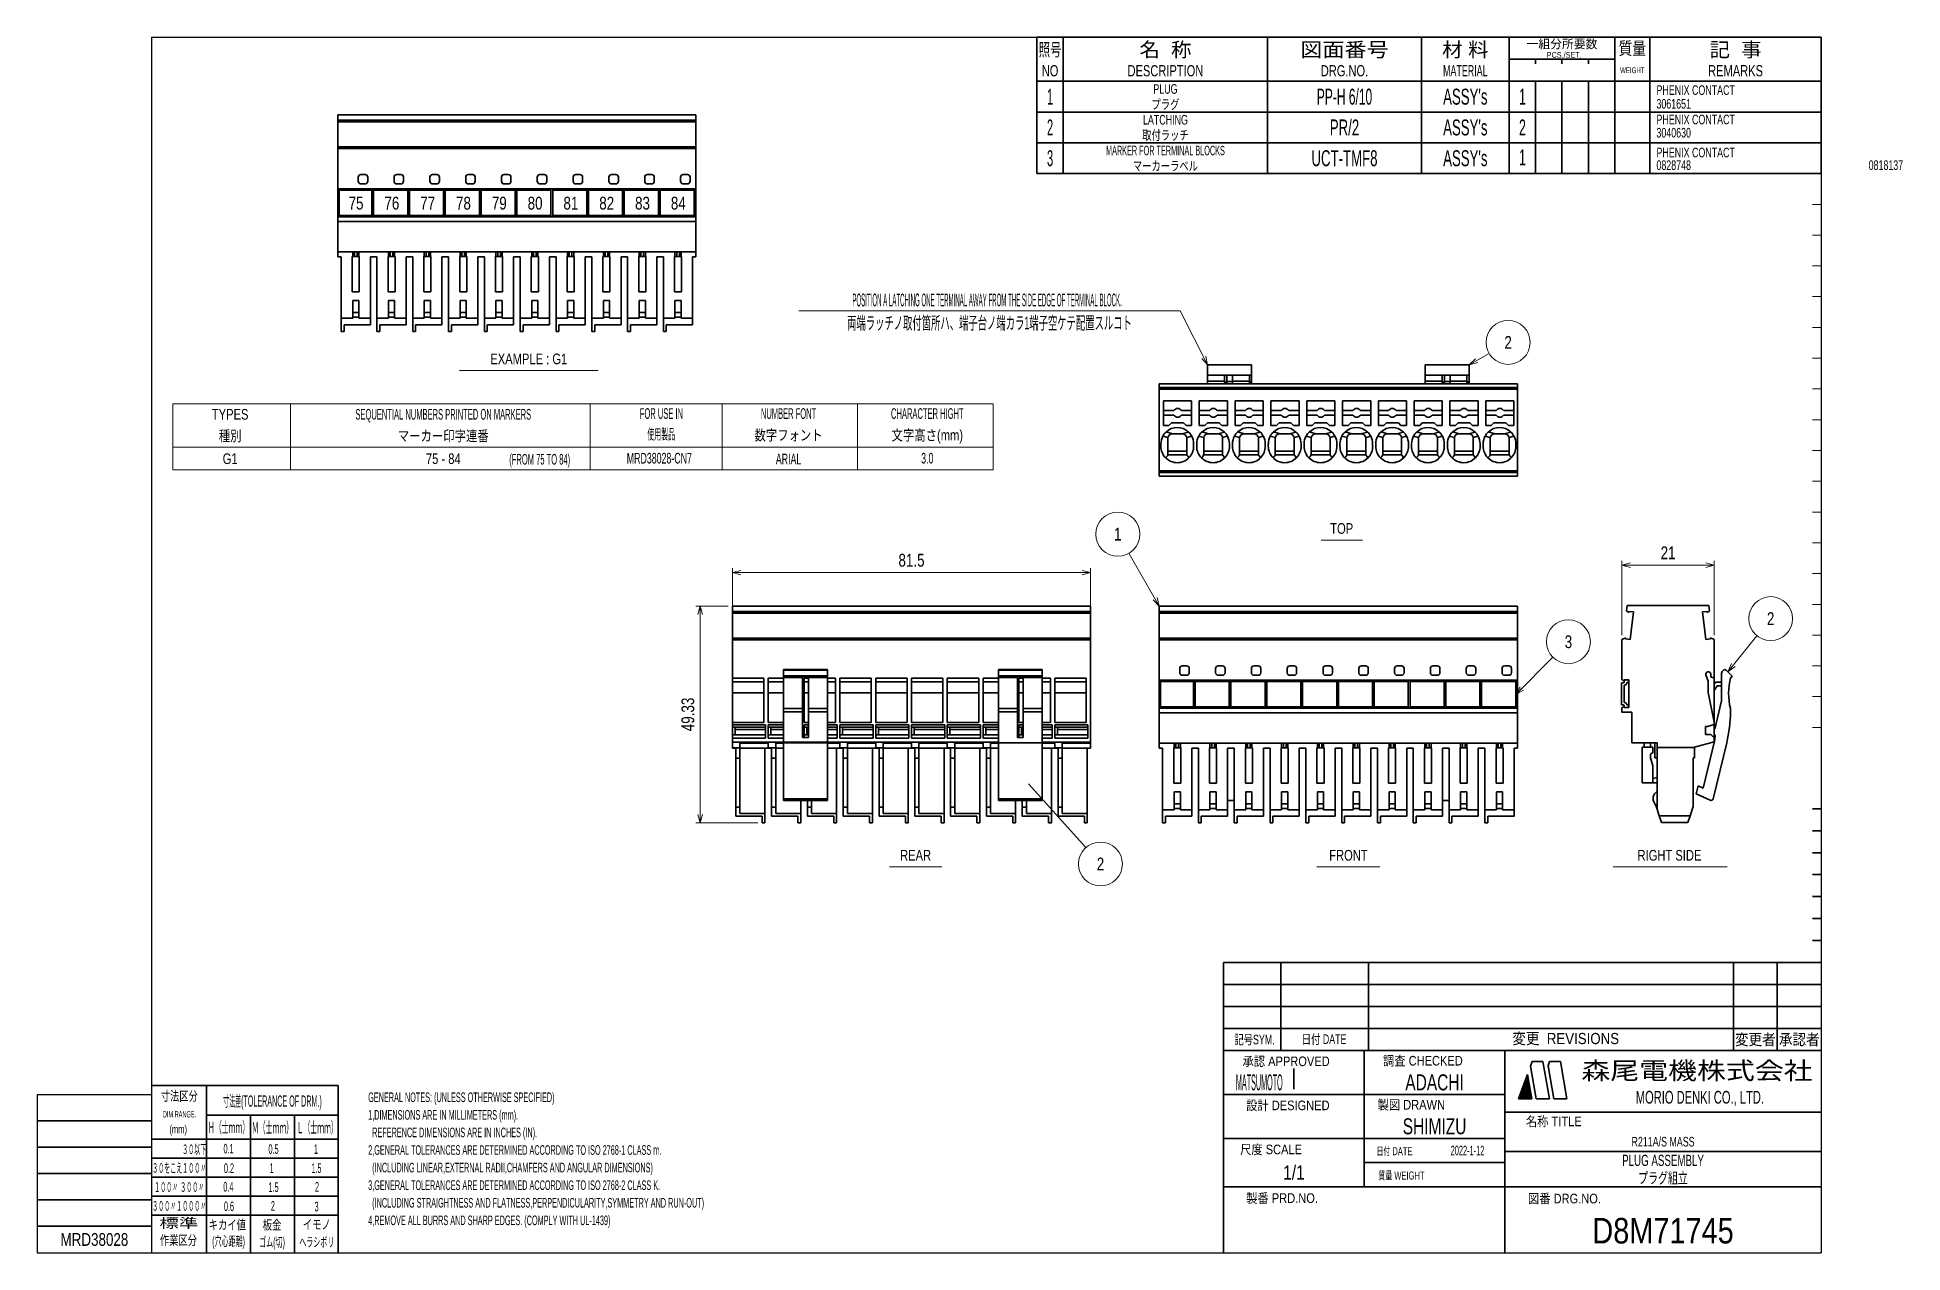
# Model space of a CAD drawing. Header units: millimetres. Extents: x 7 to 432, y 10 to 287.
import ezdxf
from ezdxf.enums import TextEntityAlignment as Align

# ---------------------------------------------------------------- set-up
doc = ezdxf.new("R2010")
doc.units = ezdxf.units.MM
for name, color, linetype in [('1', 7, 'Continuous'), ('GR01_バルーン', 7, 'Continuous'), ('図面枠D8M', 7, 'Continuous'), ('表題、部品表_02', 7, 'Continuous'), ('表題、部品表_03', 7, 'Continuous')]:
    doc.layers.add(name, color=color, linetype=linetype)
doc.styles.add('HG丸ｺﾞｼｯｸM-PRO', font='')
doc.styles.get('HG丸ｺﾞｼｯｸM-PRO').set_extended_font_data('HG丸ｺﾞｼｯｸM-PRO')

msp = doc.modelspace()

# ---------------------------------------------------------------- texts
at = {"layer": '1', "color": 2, "linetype": 'Continuous', "lineweight": 13, "style": 'HG丸ｺﾞｼｯｸM-PRO', "width": 0.784542}
for s, p in [('76', (87.69, 249.02)), ('78', (103.99, 249.02)), ('79', (112.14, 249.02)), ('80', (120.29, 249.02)), ('81', (128.44, 249.02)), ('82', (136.59, 249.02)), ('83', (144.74, 249.02)), ('84', (152.89, 249.02)), ('75', (79.54, 249.02)), ('77', (95.84, 249.02))]:
    msp.add_text(s, height=2.909, dxfattribs=at).set_placement(p, align=Align.MIDDLE_CENTER)
at = {"layer": 'GR01_バルーン', "color": 7, "linetype": 'Continuous', "lineweight": 13, "style": 'HG丸ｺﾞｼｯｸM-PRO', "width": 0.28508}
msp.add_text('POSITION A LATCHING ONE TERMINAL AWAY FROM THE SIDE EDGE OF TERMINAL BLOCK.', height=2.9091, dxfattribs=at).set_placement((223.16, 227), align=Align.MIDDLE_CENTER)
at = {"layer": 'GR01_バルーン', "color": 7, "linetype": 'Continuous', "lineweight": 13, "style": 'HG丸ｺﾞｼｯｸM-PRO', "width": 0.521228}
msp.add_text('両端ラッチノ取付箇所ハ、端子台ノ端カラ1端子空ケテ配置スルコト', height=2.9091, dxfattribs=at).set_placement((223.71, 219.45), align=Align.BOTTOM_CENTER)
at = {"layer": 'GR01_バルーン', "color": 7, "linetype": 'Continuous', "lineweight": 13, "style": 'HG丸ｺﾞｼｯｸM-PRO', "width": 0.784542}
for s, p in [('2', (341.74, 217.34)), ('1', (252.92, 173.72)), ('2', (401.49, 154.5)), ('3', (355.47, 149.24)), ('2', (248.96, 98.68))]:
    msp.add_text(s, height=2.91, rotation=0, dxfattribs=at).set_placement(p, align=Align.MIDDLE_CENTER)
msp.add_text('21', height=2.909, rotation=0, dxfattribs=at).set_placement((378.14, 167.15), align=Align.BOTTOM_CENTER)
at = {"layer": 'GR01_バルーン', "color": 6, "linetype": 'Continuous', "lineweight": 13, "style": 'HG丸ｺﾞｼｯｸM-PRO'}
for s, rotation, width, p in [('81.5', 0, 0.784749, (205.96, 165.46)), ('49.33', 90, 0.7847, (157.37, 132.7))]:
    msp.add_text(s, height=2.909, rotation=rotation, dxfattribs=dict(at, width=width)).set_placement(p, align=Align.BOTTOM_CENTER)
at = {"layer": '図面枠D8M', "color": 3, "linetype": 'Continuous', "lineweight": 35, "style": 'HG丸ｺﾞｼｯｸM-PRO', "width": 0.691275}
msp.add_text('0818137', height=2.182, dxfattribs=at).set_placement((423.79, 257.67), align=Align.MIDDLE_LEFT)
at = {"layer": '図面枠D8M', "color": 3, "linetype": 'Continuous', "lineweight": 13, "style": 'HG丸ｺﾞｼｯｸM-PRO'}
for s, height, width, p in [('EXAMPLE : G1', 2.4242, 0.78345, (118.85, 213.59)), ('TYPES', 2.424, 0.783213, (50.89, 200.99)), ('SEQUENTIAL NUMBERS PRINTED ON MARKERS', 2.4218, 0.464736, (99.4, 200.99)), ('FOR USE IN', 2.422, 0.464398, (149.04, 201.16)), ('NUMBER FONT', 2.4218, 0.464821, (177.98, 201.16)), ('CHARACTER HIGHT', 2.4218, 0.46485, (209.55, 201.16)), ('種別', 2.424, 0.781842, (50.89, 196.08)), ('マーカー印字連番', 2.424, 0.781842, (99.4, 196.08)), ('使用製品', 2.422, 0.464219, (148.99, 196.48)), ('数字フォント', 2.424, 0.781842, (177.98, 196.25)), ('文字高さ(mm)', 2.424, 0.782511, (209.55, 196.25)), ('G1', 2.424, 0.783931, (50.89, 190.88)), ('75 - 84', 2.424, 0.784188, (99.4, 190.88)), ('(FROM 75 TO 84)', 2.4218, 0.464848, (121.34, 190.75)), ('MRD38028-CN7', 2.4218, 0.619742, (148.57, 191)), ('ARIAL', 2.422, 0.61911, (177.98, 190.81)), ('3.0', 2.422, 0.618723, (209.55, 191)), ('TOP', 2.424, 0.783957, (303.87, 175.01)), ('FRONT', 2.424, 0.783037, (305.4, 100.66)), ('RIGHT SIDE', 2.424, 0.783229, (378.46, 100.66)), ('REAR', 2.424, 0.782715, (206.89, 100.66))]:
    msp.add_text(s, height=height, dxfattribs=dict(at, width=width)).set_placement(p, align=Align.MIDDLE_CENTER)
at = {"layer": '図面枠D8M', "color": 3, "linetype": 'Continuous', "lineweight": 35, "style": 'HG丸ｺﾞｼｯｸM-PRO'}
for s, width, p in [('GENERAL NOTES: (UNLESS OTHERWISE SPECIFIED)', 0.52211, (82.3, 46.7)), ('1,DIMENSIONS ARE IN MILLIMETERS (mm).', 0.522052, (82.3, 42.7)), ('  REFERENCE DIMENSIONS ARE IN INCHES (IN).', 0.522009, (82.3, 38.7)), ('2,GENERAL TOLERANCES ARE DETERMINED ACCORDING TO ISO 2768-1 CLASS m.', 0.522186, (82.3, 34.7)), ('  (INCLUDING LINEAR,EXTERNAL RADII,CHAMFERS AND ANGULAR DIMENSIONS)', 0.522355, (82.3, 30.7)), ('3,GENERAL TOLERANCES ARE DETERMINED ACCORDING TO ISO 2768-2 CLASS K.', 0.52223, (82.3, 26.7)), ('  (INCLUDING STRAIGHTNESS AND FLATNESS,PERPENDICULARITY,SYMMETRY AND RUN-OUT)', 0.522087, (82.3, 22.7)), ('4,REMOVE ALL BURRS AND SHARP EDGES. (COMPLY WITH UL-1439)', 0.52235, (82.3, 18.7))]:
    msp.add_text(s, height=2.1818, dxfattribs=dict(at, width=width)).set_placement(p, align=Align.TOP_LEFT)
for s, height, width, p in [('プラグ組立', 2.545, 0.651535, (377, 27.25)), ('MRD38028', 2.909, 0.783793, (20, 13.25))]:
    msp.add_text(s, height=height, dxfattribs=dict(at, width=width)).set_placement(p, align=Align.MIDDLE_CENTER)
at = {"layer": '表題、部品表_03', "color": 3, "linetype": 'Continuous', "lineweight": 35, "style": 'HG丸ｺﾞｼｯｸM-PRO'}
for s, height, width, p in [('PLUG', 2.182, 0.691383, (263.75, 275)), ('1', 3.64, 0.521199, (237.5, 273.25)), ('プラグ', 2.182, 0.692256, (263.75, 271.5)), ('PP-H 6/10', 3.636, 0.561527, (304.5, 273.25)), ("ASSY's", 3.636, 0.617769, (332, 273.25)), ('1', 3.64, 0.576062, (345, 273.25)), ('2', 3.64, 0.521199, (237.5, 266.25)), ('LATCHING', 2.182, 0.692881, (263.75, 268)), ('PR/2', 3.636, 0.618866, (304.5, 266.25)), ("ASSY's", 3.636, 0.617769, (332, 266.25)), ('2', 3.64, 0.576062, (345, 266.25)), ('取付ラッチ', 2.182, 0.692256, (263.75, 264.5)), ('3', 3.64, 0.521199, (237.5, 259.25)), ('MARKER FOR TERMINAL BLOCKS', 2.1818, 0.522321, (263.75, 261)), ('UCT-TMF8', 3.636, 0.618675, (304.5, 259.25)), ("ASSY's", 3.636, 0.617769, (332, 259.25)), ('1', 3.64, 0.576062, (345, 259.42)), ('マーカーラベル', 2.182, 0.692256, (263.75, 257.5))]:
    msp.add_text(s, height=height, dxfattribs=dict(at, width=width)).set_placement(p, align=Align.MIDDLE_CENTER)
for s, height, width, p in [('3061651', 2.182, 0.691275, (375.5, 271.62)), ('PHENIX CONTACT', 2.1818, 0.692722, (375.5, 274.75)), ('PHENIX CONTACT', 2.1818, 0.692722, (375.5, 268.06)), ('3040630', 2.182, 0.691275, (375.5, 265.05)), ('PHENIX CONTACT', 2.1818, 0.692722, (375.5, 260.54)), ('0828748', 2.182, 0.691275, (375.5, 257.67))]:
    msp.add_text(s, height=height, dxfattribs=dict(at, width=width)).set_placement(p, align=Align.MIDDLE_LEFT)

# ---------------------------------------------------------------- blocks, each defined once
blk = doc.blocks.new('BLKF024')
at = {"layer": '図面枠D8M', "color": 4, "linetype": 'Continuous', "lineweight": 13}
for p, q in [((344.157871, 45.246757), (346.693675, 47.782561)), ((344.211969, 45.442276), (346.672477, 47.902784)), ((344.292898, 45.664626), (346.651278, 48.023006)), ((344.299292, 45.246757), (346.714874, 47.662338)), ((344.373827, 45.886976), (346.63008, 48.143229)), ((344.440714, 45.246757), (346.736072, 47.542115)), ((344.454756, 46.109327), (346.608881, 48.263452)), ((344.535684, 46.331677), (346.587682, 48.383675)), ((344.582135, 45.246757), (346.757271, 47.421892)), ((344.616613, 46.554027), (346.566484, 48.503898)), ((344.697542, 46.776377), (346.545285, 48.624121)), ((344.723556, 45.246757), (346.778469, 47.301669)), ((344.778471, 46.998727), (346.524087, 48.744343)), ((344.8594, 47.221078), (346.502888, 48.864566)), ((344.864978, 45.246757), (346.799668, 47.181447)), ((344.940329, 47.443428), (346.48169, 48.984789)), ((345.006399, 45.246757), (346.820866, 47.061224)), ((345.021258, 47.665778), (346.460491, 49.105012)), ((345.102186, 47.888128), (346.439293, 49.225235)), ((345.147821, 45.246757), (346.842065, 46.941001)), ((345.183115, 48.110479), (346.418094, 49.345457)), ((345.264044, 48.332829), (346.396896, 49.46568)), ((345.289242, 45.246757), (346.863263, 46.820778)), ((345.344973, 48.555179), (346.375697, 49.585903)), ((345.425902, 48.777529), (346.354499, 49.706126)), ((345.430663, 45.246757), (346.884462, 46.700555)), ((345.506831, 48.999879), (346.3333, 49.826349)), ((345.58776, 49.22223), (346.312102, 49.946572)), ((345.668689, 49.44458), (346.290903, 50.066794)), ((345.749617, 49.66693), (346.269705, 50.187017)), ((345.830546, 49.88928), (346.248506, 50.30724)), ((345.911475, 50.111631), (346.227307, 50.427463)), ((345.992404, 50.333981), (346.206109, 50.547686)), ((346.073333, 50.556331), (346.18491, 50.667909)), ((346.154262, 50.778681), (346.163712, 50.788131)), ((345.572085, 45.246757), (346.90566, 46.580332)), ((345.713506, 45.246757), (346.926859, 46.46011)), ((345.854927, 45.246757), (346.948057, 46.339887)), ((345.996349, 45.246757), (346.969256, 46.219664)), ((346.13777, 45.246757), (346.990455, 46.099441)), ((346.279191, 45.246757), (347.011653, 45.979218)), ((346.420613, 45.246757), (347.032852, 45.858995)), ((346.562034, 45.246757), (347.05405, 45.738773)), ((346.703455, 45.246757), (347.075249, 45.61855)), ((346.844877, 45.246757), (347.096447, 45.498327)), ((346.986298, 45.246757), (347.117646, 45.378104)), ((347.12772, 45.246757), (347.138844, 45.257881))]:
    blk.add_line(p, q, dxfattribs=at)
blk = doc.blocks.new('BLKF023')
at = {"layer": '図面枠D8M', "color": 2, "linetype": 'Continuous', "lineweight": 25}
for p, q in [((33, 286.75), (413, 286.75)), ((33, 286.75), (33, 10.25)), ((413, 286.75), (413, 10.25)), ((7, 46.25), (7, 10.25)), ((7, 46.25), (33, 46.25)), ((7, 10.25), (413, 10.25))]:
    blk.add_line(p, q, dxfattribs=at)
at = {"layer": '図面枠D8M', "color": 4, "linetype": 'Continuous', "lineweight": 13}
for p, q in [((413, 269.75), (411, 269.75)), ((413, 262.75), (411, 262.75)), ((413, 255.75), (411, 255.75)), ((413, 248.75), (411, 248.75)), ((413, 241.75), (411, 241.75)), ((413, 234.75), (411, 234.75)), ((413, 227.75), (411, 227.75)), ((413, 220.75), (411, 220.75)), ((413, 213.75), (411, 213.75)), ((413, 206.75), (411, 206.75)), ((413, 199.75), (411, 199.75)), ((413, 192.75), (411, 192.75)), ((413, 185.75), (411, 185.75)), ((413, 178.75), (411, 178.75)), ((413, 171.75), (411, 171.75)), ((413, 164.75), (411, 164.75)), ((413, 157.75), (411, 157.75)), ((413, 150.75), (411, 150.75)), ((413, 143.75), (411, 143.75)), ((413, 136.75), (411, 136.75)), ((411, 129.75), (413, 129.75))]:
    blk.add_line(p, q, dxfattribs=at)
at = {"layer": '図面枠D8M', "color": 3, "linetype": 'Continuous', "lineweight": 35}
for p, q in [((413, 111.25), (411, 111.25)), ((413, 106.25), (411, 106.25)), ((413, 101.25), (411, 101.25)), ((413, 96.25), (411, 96.25)), ((413, 91.25), (411, 91.25)), ((413, 86.25), (411, 86.25)), ((413, 81.25), (411, 81.25)), ((277, 76.25), (413, 76.25)), ((277, 76.25), (277, 10.25)), ((290, 76.25), (290, 56.25)), ((310, 76.25), (310, 56.25)), ((393, 76.25), (393, 56.25)), ((403, 76.25), (403, 56.25)), ((277, 71.25), (413, 71.25)), ((277, 66.25), (413, 66.25)), ((277, 61.25), (413, 61.25)), ((277, 56.25), (413, 56.25)), ((309, 56.25), (309, 25.25)), ((341, 56.25), (341, 10.25)), ((293, 52.17), (293, 47.48)), ((346.84, 52.65), (347.23, 53.75)), ((348.14, 45.25), (346.84, 52.65)), ((347.23, 53.75), (349.64, 53.75)), ((351.14, 45.25), (349.64, 53.75)), ((351.18, 53.75), (350.82, 52.76)), ((352.14, 45.25), (350.82, 52.76)), ((351.18, 53.75), (353.64, 53.75)), ((355.14, 45.25), (353.64, 53.75)), ((33, 48.25), (75.5, 48.25)), ((45.5, 48.25), (45.5, 10.25)), ((75.5, 48.25), (75.5, 10.25)), ((344.14, 45.25), (346.16, 50.8)), ((347.14, 45.25), (346.16, 50.8)), ((277, 46.25), (341, 46.25)), ((344.14, 45.25), (347.14, 45.25)), ((348.14, 45.25), (351.14, 45.25)), ((352.14, 45.25), (355.14, 45.25)), ((7, 40.25), (33, 40.25)), ((45.5, 41.55), (75.5, 41.55)), ((55.5, 41.55), (55.5, 10.25)), ((65.5, 41.55), (65.5, 10.25)), ((341, 42.25), (413, 42.25)), ((7, 34.25), (33, 34.25)), ((33, 36.05), (75.5, 36.05)), ((277, 36.25), (341, 36.25)), ((33, 31.72), (75.5, 31.72)), ((309, 30.75), (341, 30.75)), ((341, 33.25), (413, 33.25)), ((7, 28.25), (33, 28.25)), ((33, 27.4), (75.5, 27.4)), ((7, 22.25), (33, 22.25)), ((33, 23.07), (75.5, 23.07)), ((277, 25.25), (413, 25.25)), ((33, 18.75), (75.5, 18.75)), ((33, 16.25), (7, 16.25))]:
    blk.add_line(p, q, dxfattribs=at)
at = {"layer": '図面枠D8M', "color": 4, "linetype": 'Continuous', "lineweight": 13}
blk.add_blockref('BLKF024', (0, 0), dxfattribs=at)
at = {"layer": '図面枠D8M', "color": 4, "linetype": 'Continuous', "lineweight": 13, "style": 'HG丸ｺﾞｼｯｸM-PRO'}
for s, height, width, p in [('記号SYM.', 2.182, 0.69227, (284.03, 58.74)), ('日付 DATE', 2.182, 0.692507, (299.87, 58.83)), ('変更  REVISIONS', 2.5455, 0.887352, (354.85, 58.97)), ('変更者', 2.545, 0.887717, (398, 58.75)), ('承認者', 2.545, 0.887717, (408, 58.75)), ('調査 CHECKED', 2.182, 0.863174, (322.34, 53.92)), ('承認 APPROVED', 2.1818, 0.863151, (291.21, 53.79)), ('DIM.RANGE.', 1.455, 0.522543, (39.35, 41.74)), ('寸法差(TOLERANCE OF DRM.)', 2.5455, 0.382528, (60.52, 44.75)), ('設計 DESIGNED', 2.1818, 0.862613, (291.61, 43.76)), ('製図 DRAWN', 2.182, 0.863099, (319.7, 43.9)), ('Ｈ（士ｍｍ）', 2.545, 0.439786, (50.53, 38.76)), ('Ｍ（士ｍｍ）', 2.545, 0.439786, (60.52, 38.71)), ('Ｌ（士ｍｍ）', 2.545, 0.439786, (70.7, 38.71)), ('名称 TITLE', 2.182, 0.862489, (352.13, 40.11)), ('３０以下', 2.182, 0.44793, (42.7, 33.77)), ('0.1', 2.182, 0.522424, (50.53, 33.92)), ('0.5', 2.182, 0.522424, (60.76, 33.82)), ('1', 2.18, 0.521199, (70.42, 33.82)), ('尺度 SCALE', 2.182, 0.862581, (287.78, 33.74)), ('日付 DATE', 1.818, 0.618255, (315.88, 33.34)), ('３０をこえ１００〃', 2.182, 0.44793, (39.29, 29.52)), ('0.2', 2.182, 0.522424, (50.62, 29.48)), ('1', 2.18, 0.521199, (60.33, 29.48)), ('1.5', 2.182, 0.522424, (70.52, 29.48)), ('１００〃 ３００〃', 2.182, 0.448161, (39.29, 25.18)), ('0.4', 2.182, 0.522424, (50.48, 25.24)), ('1.5', 2.182, 0.522424, (60.76, 25.15)), ('2', 2.18, 0.521199, (70.66, 25.24)), ('質量 WEIGHT', 1.818, 0.618812, (317.46, 27.8)), ('３００〃１０００〃', 2.182, 0.44793, (39.29, 20.89)), ('0.6', 2.182, 0.522424, (50.62, 20.81)), ('2', 2.18, 0.521199, (60.62, 20.9)), ('3', 2.18, 0.521199, (70.56, 20.76)), ('製番 PRD.NO.', 2.182, 0.863299, (290.29, 22.66)), ('図番 DRG.NO.', 2.182, 0.863083, (354.56, 22.56)), ('キカイ値', 2.182, 0.692256, (50.24, 16.58)), ('板金', 2.182, 0.692256, (60.43, 16.58)), ('イモノ', 2.182, 0.692256, (70.61, 16.67))]:
    blk.add_text(s, height=height, dxfattribs=dict(at, width=width)).set_placement(p, align=Align.MIDDLE_CENTER)
at = {"layer": '図面枠D8M', "color": 2, "linetype": 'Continuous', "lineweight": 25, "style": 'HG丸ｺﾞｼｯｸM-PRO', "width": 1.206081}
blk.add_text('森尾電機株式会社', height=4, dxfattribs=at).set_placement((384.72, 51.68), align=Align.MIDDLE_CENTER)
at = {"layer": '図面枠D8M', "color": 4, "linetype": 'Continuous', "lineweight": 13, "style": 'HG丸ｺﾞｼｯｸM-PRO'}
for s, height, width, p in [('寸法区分', 2.182, 0.692256, (39.31, 44.15)), ('(mm)', 1.818, 0.619256, (39.07, 36.89)), ('標準', 2.182, 1.489301, (39.21, 15.25)), ('作業区分', 2.182, 0.692256, (39.12, 11.35)), ('(穴心距離)', 2.182, 0.521231, (50.53, 11.11)), ('ゴム(切)', 2.182, 0.521232, (60.43, 10.92)), ('ヘラシボリ', 2.182, 0.521228, (70.61, 10.92))]:
    blk.add_text(s, height=height, dxfattribs=dict(at, width=width)).set_placement(p, align=Align.BOTTOM_CENTER)
at = {"layer": '図面枠D8M', "color": 3, "linetype": 'Continuous', "lineweight": 35, "style": 'HG丸ｺﾞｼｯｸM-PRO', "width": 0.652197}
blk.add_text('MORIO DENKI CO., LTD.', height=2.9091, dxfattribs=at).set_placement((385.38, 45.61), align=Align.MIDDLE_CENTER)
blk = doc.blocks.new('BLKF025')
at = {"layer": '図面枠D8M', "color": 3, "linetype": 'Continuous', "lineweight": 35, "style": 'HG丸ｺﾞｼｯｸM-PRO'}
for s, height, width, p in [('MATSUMOTO', 3.636, 0.309989, (285.11, 49)), ('ADACHI', 3.636, 0.72416, (325, 49)), ('SHIMIZU', 3.636, 0.725019, (325, 39)), ('2022-1-12', 2.182, 0.482367, (332.5, 33.5)), ('R211A/S MASS', 2.1818, 0.691855, (377, 35.5)), ('1/1', 3.273, 0.80628, (293, 28.5)), ('PLUG ASSEMBLY', 2.5455, 0.651557, (377, 31.25)), ('D8M71745', 5.818, 0.845432, (377, 15.25))]:
    blk.add_text(s, height=height, dxfattribs=dict(at, width=width)).set_placement(p, align=Align.MIDDLE_CENTER)
blk = doc.blocks.new('BLKF027')
at = {"layer": '図面枠D8M', "color": 4, "linetype": 'Continuous', "lineweight": 35}
for p, q in [((234.5, 286.75), (234.5, 276.75)), ((234.5, 286.75), (413, 286.75)), ((240.5, 286.75), (240.5, 276.75)), ((287, 286.75), (287, 276.75)), ((322, 286.75), (322, 276.75)), ((342, 286.75), (342, 276.75)), ((366, 286.75), (366, 276.75)), ((374, 286.75), (374, 276.75)), ((413, 286.75), (413, 276.75)), ((342, 281.75), (366, 281.75)), ((348, 280.75), (348, 281.75)), ((354, 281.75), (354, 280.75)), ((360, 281.75), (360, 280.75)), ((234.5, 276.75), (413, 276.75))]:
    blk.add_line(p, q, dxfattribs=at)
at = {"layer": '図面枠D8M', "color": 3, "linetype": 'Continuous', "lineweight": 35, "style": 'HG丸ｺﾞｼｯｸM-PRO'}
for s, height, width, p in [('照号', 2.909, 0.651535, (237.5, 283.95)), ('名  称', 3.273, 1.042426, (263.75, 283.95)), ('図面番号', 3.273, 1.127518, (304.5, 283.95)), ('材 料', 3.273, 1.042439, (332, 283.95)), ('一組分所要数', 2.036, 0.966638, (354, 285.25)), ('質量', 2.909, 0.781842, (370, 284.25)), ('記  事', 3.273, 1.042426, (393.5, 283.95)), ('NO', 2.545, 0.740841, (237.5, 279.15)), ('DESCRIPTION', 2.5455, 0.741365, (263.75, 279.15)), ('DRG.NO.', 2.545, 0.741189, (304.5, 279.15)), ('MATERIAL', 2.545, 0.594756, (332, 279.15)), ('PCS./SET.', 1.309, 0.862935, (354.5, 282.75)), ('REMARKS', 2.545, 0.742803, (393.5, 279.15)), ('WEIGHT', 1.309, 0.635507, (370, 279.25))]:
    blk.add_text(s, height=height, dxfattribs=dict(at, width=width)).set_placement(p, align=Align.MIDDLE_CENTER)
blk = doc.blocks.new('BLKF026')
at = {"layer": '図面枠D8M', "color": 3, "linetype": 'Continuous', "lineweight": 35}
blk.add_blockref('BLKF027', (0, 0), dxfattribs=at)
blk = doc.blocks.new('BLKF028')
at = {"layer": '表題、部品表_02', "color": 4, "linetype": 'Continuous', "lineweight": 35}
for p, q in [((234.5, 276.75), (234.5, 269.75)), ((234.5, 276.75), (413, 276.75)), ((240.5, 276.75), (240.5, 269.75)), ((287, 276.75), (287, 269.75)), ((322, 276.75), (322, 269.75)), ((342, 276.75), (342, 269.75)), ((348, 276.75), (348, 269.75)), ((354, 276.75), (354, 269.75)), ((360, 269.75), (360, 276.75)), ((366, 276.75), (366, 269.75)), ((374, 276.75), (374, 269.75)), ((413, 276.75), (413, 269.75)), ((234.5, 269.75), (413, 269.75))]:
    blk.add_line(p, q, dxfattribs=at)
blk = doc.blocks.new('BLKF030')
at = {"layer": '表題、部品表_02', "color": 4, "linetype": 'Continuous', "lineweight": 35}
for p, q in [((234.5, 262.75), (234.5, 255.75)), ((234.5, 262.75), (413, 262.75)), ((240.5, 262.75), (240.5, 255.75)), ((287, 262.75), (287, 255.75)), ((322, 262.75), (322, 255.75)), ((342, 262.75), (342, 255.75)), ((354, 262.75), (354, 255.75)), ((360, 255.75), (360, 262.75)), ((366, 262.75), (366, 255.75)), ((374, 262.75), (374, 255.75)), ((413, 262.75), (413, 255.75)), ((234.5, 255.75), (413, 255.75))]:
    blk.add_line(p, q, dxfattribs=at)
blk = doc.blocks.new('BLKF032')
at = {"layer": '表題、部品表_02', "color": 4, "linetype": 'Continuous', "lineweight": 35}
for p, q in [((234.5, 269.75), (234.5, 262.75)), ((234.5, 269.75), (413, 269.75)), ((240.5, 269.75), (240.5, 262.75)), ((287, 269.75), (287, 262.75)), ((322, 269.75), (322, 262.75)), ((342, 269.75), (342, 262.75)), ((348, 269.75), (348, 255.75)), ((354, 269.75), (354, 262.75)), ((360, 262.75), (360, 269.75)), ((366, 269.75), (366, 262.75)), ((374, 269.75), (374, 262.75)), ((413, 269.75), (413, 262.75)), ((234.5, 262.75), (413, 262.75))]:
    blk.add_line(p, q, dxfattribs=at)
blk = doc.blocks.new('BLKF034')
at = {"layer": '1', "color": 7, "linetype": 'Continuous', "lineweight": 35}
for p, q in [((372.24, 117.15), (372.24, 125.25)), ((372.24, 125.25), (372.74, 125.25)), ((372.74, 125.25), (374.14, 125.25)), ((374.14, 125.25), (374.64, 125.25)), ((374.14, 122.85), (374.14, 123.45)), ((374.64, 123.95), (374.64, 125.25)), ((374.64, 120.98), (374.14, 122.85)), ((374.64, 118.15), (374.64, 120.98)), ((372.24, 117.15), (374.64, 117.15)), ((374.64, 117.15), (374.64, 118.15))]:
    blk.add_line(p, q, dxfattribs=at)
blk.add_arc((374.64, 123.45), 0.5, 90, 180, dxfattribs=at)
blk = doc.blocks.new('BLKF035')
at = {"layer": '1', "color": 7, "linetype": 'Continuous', "lineweight": 35}
for p, q in [((372.24, 117.15), (372.24, 125.25)), ((372.24, 125.25), (372.74, 125.25)), ((372.74, 125.25), (374.14, 125.25)), ((374.14, 125.25), (374.64, 125.25)), ((374.14, 122.85), (374.14, 123.45)), ((374.64, 123.95), (374.64, 125.25)), ((374.64, 120.98), (374.14, 122.85)), ((374.64, 118.15), (374.64, 120.98)), ((372.24, 117.15), (374.64, 117.15)), ((374.64, 117.15), (374.64, 118.15))]:
    blk.add_line(p, q, dxfattribs=at)
blk.add_arc((374.64, 123.45), 0.5, 90, 180, dxfattribs=at)
blk = doc.blocks.new('BLKF036')
at = {"layer": '1', "color": 7, "linetype": 'Continuous', "lineweight": 35}
for p, q in [((372.24, 117.15), (372.24, 125.25)), ((372.24, 125.25), (372.74, 125.25)), ((372.74, 125.25), (374.14, 125.25)), ((374.14, 125.25), (374.64, 125.25)), ((374.14, 122.85), (374.14, 123.45)), ((374.64, 123.95), (374.64, 125.25)), ((374.64, 120.98), (374.14, 122.85)), ((374.64, 118.15), (374.64, 120.98)), ((372.24, 117.15), (374.64, 117.15)), ((374.64, 117.15), (374.64, 118.15))]:
    blk.add_line(p, q, dxfattribs=at)
blk.add_arc((374.64, 123.45), 0.5, 90, 180, dxfattribs=at)
blk = doc.blocks.new('BLKF037')
at = {"layer": '1', "color": 7, "linetype": 'Continuous', "lineweight": 35}
for p, q in [((368.15, 140.15), (368.15, 140.1)), ((368.9, 140.59), (368.4, 140.59)), ((369.15, 139.95), (369.15, 140.15)), ((367.55, 134.9), (367.55, 139.9)), ((367.95, 139.9), (367.55, 139.9)), ((368.15, 139.15), (368.15, 135.65)), ((368.95, 139.95), (369.15, 139.95)), ((367.95, 134.9), (367.55, 134.9)), ((368.15, 134.7), (368.15, 134.65)), ((368.16, 134.53), (368.15, 134.65)), ((368.24, 134.36), (368.18, 134.48)), ((368.34, 134.26), (368.24, 134.36)), ((368.34, 134.26), (368.96, 134.26)), ((369.15, 134.85), (368.95, 134.85)), ((369.15, 134.65), (369.15, 134.85))]:
    blk.add_line(p, q, dxfattribs=at)
for centre, radius, start, end in [((367.95, 140.1), 0.2, 270, 0), ((368.65, 140.15), 0.5, 119.5672, 180), ((368.65, 140.15), 0.5, 0, 60.4328), ((368.45, 139.15), 0.3, 90, 180), ((368.45, 139.65), 0.2, 270, 0), ((368.95, 139.65), 0.3, 90, 180), ((367.95, 134.7), 0.2, 0, 90), ((368.45, 135.65), 0.3, 180, 270), ((368.45, 135.15), 0.2, 0, 90), ((368.95, 135.15), 0.3, 180, 270), ((368.65, 134.65), 0.5, 308.719, 0)]:
    blk.add_arc(centre, radius, start, end, dxfattribs=at)
blk = doc.blocks.new('FXTIP_ARROW_S')
at = {"color": 0, "linetype": 'Continuous', "lineweight": -2}
for q in [(-1, 0), (-0.97, 0.26), (-0.97, -0.26)]:
    blk.add_line((0, 0), q, dxfattribs=at)
blk = doc.blocks.new('FXTIP_ARROW_E')
at = {"color": 0, "linetype": 'Continuous', "lineweight": -2}
for q in [(-1, 0), (-0.97, 0.26), (-0.97, -0.26)]:
    blk.add_line((0, 0), q, dxfattribs=at)
blk = doc.blocks.new('BLKF039')
at = {"layer": '1', "color": 7, "linetype": 'Continuous', "lineweight": 35}
for p, q in [((314.54, 125.13), (315.04, 125.13)), ((314.54, 125.13), (314.54, 117.03)), ((315.64, 125.13), (315.04, 125.13)), ((315.64, 125.13), (316.14, 125.13)), ((316.14, 117.03), (316.14, 125.13)), ((315.04, 117.03), (314.54, 117.03)), ((315.64, 117.03), (315.04, 117.03)), ((316.14, 117.03), (315.64, 117.03))]:
    blk.add_line(p, q, dxfattribs=at)
blk = doc.blocks.new('BLKF040')
at = {"layer": '1', "color": 7, "linetype": 'Continuous', "lineweight": 35}
for p, q in [((306.39, 125.13), (306.39, 117.03)), ((306.39, 125.13), (306.89, 125.13)), ((306.89, 125.13), (307.49, 125.13)), ((307.49, 125.13), (307.99, 125.13)), ((307.99, 117.03), (307.99, 125.13)), ((306.89, 117.03), (306.39, 117.03)), ((307.49, 117.03), (306.89, 117.03)), ((307.99, 117.03), (307.49, 117.03))]:
    blk.add_line(p, q, dxfattribs=at)
blk = doc.blocks.new('BLKF041')
at = {"layer": '1', "color": 7, "linetype": 'Continuous', "lineweight": 35}
for p, q in [((265.64, 125.13), (266.14, 125.13)), ((265.64, 125.13), (265.64, 117.03)), ((266.14, 125.13), (266.74, 125.13)), ((266.74, 125.13), (267.24, 125.13)), ((267.24, 117.03), (267.24, 125.13)), ((266.14, 117.03), (265.64, 117.03)), ((266.74, 117.03), (266.14, 117.03)), ((267.24, 117.03), (266.74, 117.03))]:
    blk.add_line(p, q, dxfattribs=at)
blk = doc.blocks.new('BLKF042')
at = {"layer": '1', "color": 7, "linetype": 'Continuous', "lineweight": 35}
for p, q in [((298.24, 125.13), (298.74, 125.13)), ((298.24, 125.13), (298.24, 117.03)), ((299.34, 125.13), (298.74, 125.13)), ((299.34, 125.13), (299.84, 125.13)), ((299.84, 117.03), (299.84, 125.13)), ((298.74, 117.03), (298.24, 117.03)), ((299.34, 117.03), (298.74, 117.03)), ((299.84, 117.03), (299.34, 117.03))]:
    blk.add_line(p, q, dxfattribs=at)
blk = doc.blocks.new('BLKF043')
at = {"layer": '1', "color": 7, "linetype": 'Continuous', "lineweight": 35}
for p, q in [((273.79, 125.13), (273.79, 117.03)), ((273.79, 125.13), (274.29, 125.13)), ((274.89, 125.13), (274.29, 125.13)), ((274.89, 125.13), (275.39, 125.13)), ((275.39, 117.03), (275.39, 125.13)), ((274.29, 117.03), (273.79, 117.03)), ((274.89, 117.03), (274.29, 117.03)), ((275.39, 117.03), (274.89, 117.03))]:
    blk.add_line(p, q, dxfattribs=at)
blk = doc.blocks.new('BLKF044')
at = {"layer": '1', "color": 7, "linetype": 'Continuous', "lineweight": 35}
for p, q in [((281.94, 125.13), (281.94, 117.03)), ((281.94, 125.13), (282.44, 125.13)), ((283.04, 125.13), (282.44, 125.13)), ((283.04, 125.13), (283.54, 125.13)), ((283.54, 117.03), (283.54, 125.13)), ((282.44, 117.03), (281.94, 117.03)), ((283.04, 117.03), (282.44, 117.03)), ((283.54, 117.03), (283.04, 117.03))]:
    blk.add_line(p, q, dxfattribs=at)
blk = doc.blocks.new('BLKF045')
at = {"layer": '1', "color": 7, "linetype": 'Continuous', "lineweight": 35}
for p, q in [((290.09, 125.13), (290.09, 117.03)), ((290.09, 125.13), (290.59, 125.13)), ((291.19, 125.13), (290.59, 125.13)), ((291.19, 125.13), (291.69, 125.13)), ((291.69, 117.03), (291.69, 125.13)), ((290.59, 117.03), (290.09, 117.03)), ((291.19, 117.03), (290.59, 117.03)), ((291.69, 117.03), (291.19, 117.03))]:
    blk.add_line(p, q, dxfattribs=at)
blk = doc.blocks.new('BLKF046')
at = {"layer": '1', "color": 7, "linetype": 'Continuous', "lineweight": 35}
for p, q in [((338.99, 125.13), (339.49, 125.13)), ((338.99, 125.13), (338.99, 117.03)), ((340.09, 125.13), (339.49, 125.13)), ((340.09, 125.13), (340.59, 125.13)), ((340.59, 117.03), (340.59, 125.13)), ((339.49, 117.03), (338.99, 117.03)), ((340.09, 117.03), (339.49, 117.03)), ((340.59, 117.03), (340.09, 117.03))]:
    blk.add_line(p, q, dxfattribs=at)
blk = doc.blocks.new('BLKF047')
at = {"layer": '1', "color": 7, "linetype": 'Continuous', "lineweight": 35}
for p, q in [((322.69, 125.13), (323.19, 125.13)), ((322.69, 125.13), (322.69, 117.03)), ((323.19, 125.13), (323.79, 125.13)), ((323.79, 125.13), (324.29, 125.13)), ((324.29, 117.03), (324.29, 125.13)), ((323.19, 117.03), (322.69, 117.03)), ((323.79, 117.03), (323.19, 117.03)), ((324.29, 117.03), (323.79, 117.03))]:
    blk.add_line(p, q, dxfattribs=at)
blk = doc.blocks.new('BLKF048')
at = {"layer": '1', "color": 7, "linetype": 'Continuous', "lineweight": 35}
for p, q in [((330.84, 125.13), (331.34, 125.13)), ((330.84, 125.13), (330.84, 117.03)), ((331.34, 125.13), (331.94, 125.13)), ((331.94, 125.13), (332.44, 125.13)), ((332.44, 117.03), (332.44, 125.13)), ((331.34, 117.03), (330.84, 117.03)), ((331.94, 117.03), (331.34, 117.03)), ((332.44, 117.03), (331.94, 117.03))]:
    blk.add_line(p, q, dxfattribs=at)
blk = doc.blocks.new('BLKF049')
at = {"layer": '1', "color": 7, "linetype": 'Continuous', "lineweight": 35}
for p, q in [((262.36, 156.13), (262.36, 157.36)), ((262.36, 157.36), (343.86, 157.36)), ((343.86, 157.36), (343.86, 156.13)), ((262.36, 156.13), (343.86, 156.13)), ((262.36, 155.76), (262.36, 156.13)), ((262.36, 155.76), (343.86, 155.76)), ((262.36, 150.02), (262.36, 155.76)), ((343.86, 156.13), (343.86, 155.76)), ((343.86, 155.76), (343.86, 150.02)), ((262.36, 150.02), (343.86, 150.02)), ((262.36, 149.66), (262.36, 150.02)), ((262.36, 149.66), (343.86, 149.66)), ((262.36, 140.51), (262.36, 149.66)), ((343.86, 150.02), (343.86, 149.66)), ((343.86, 149.66), (343.86, 142.27)), ((262.36, 140.51), (343.86, 140.51)), ((262.36, 140.2), (262.36, 140.51)), ((262.36, 134.42), (262.36, 140.2)), ((262.65, 140.2), (270.12, 140.2)), ((267.01, 143.16), (267.01, 142.21)), ((268.56, 143.76), (267.61, 143.76)), ((267.61, 141.61), (268.56, 141.61)), ((269.16, 142.21), (269.16, 143.16)), ((270.51, 140.2), (278.27, 140.2)), ((275.16, 143.16), (275.16, 142.21)), ((276.71, 143.76), (275.76, 143.76)), ((275.76, 141.61), (276.71, 141.61)), ((277.31, 142.21), (277.31, 143.16)), ((278.66, 140.2), (286.42, 140.2)), ((283.31, 143.16), (283.31, 142.21)), ((284.86, 143.76), (283.91, 143.76)), ((283.91, 141.61), (284.86, 141.61)), ((285.46, 142.21), (285.46, 143.16)), ((286.81, 140.2), (294.57, 140.2)), ((291.46, 143.16), (291.46, 142.21)), ((293.01, 143.76), (292.06, 143.76)), ((292.06, 141.61), (293.01, 141.61)), ((293.61, 142.21), (293.61, 143.16)), ((294.96, 140.2), (302.72, 140.2)), ((299.61, 143.16), (299.61, 142.21)), ((301.16, 143.76), (300.21, 143.76)), ((300.21, 141.61), (301.16, 141.61)), ((301.76, 142.21), (301.76, 143.16)), ((303.11, 140.2), (310.87, 140.2)), ((307.76, 143.16), (307.76, 142.21)), ((309.31, 143.76), (308.36, 143.76)), ((308.36, 141.61), (309.31, 141.61)), ((309.91, 142.21), (309.91, 143.16)), ((311.26, 140.2), (319.02, 140.2)), ((315.91, 143.16), (315.91, 142.21)), ((317.46, 143.76), (316.51, 143.76)), ((316.51, 141.61), (317.46, 141.61)), ((318.06, 142.21), (318.06, 143.16)), ((319.41, 140.2), (327.17, 140.2)), ((324.06, 143.16), (324.06, 142.21)), ((325.61, 143.76), (324.66, 143.76)), ((324.66, 141.61), (325.61, 141.61)), ((326.21, 142.21), (326.21, 143.16)), ((327.56, 140.2), (335.32, 140.2)), ((332.21, 143.16), (332.21, 142.21)), ((333.76, 143.76), (332.81, 143.76)), ((332.81, 141.61), (333.76, 141.61)), ((334.36, 142.21), (334.36, 143.16)), ((335.71, 140.2), (343.47, 140.2)), ((340.36, 143.16), (340.36, 142.21)), ((341.91, 143.76), (340.96, 143.76)), ((340.96, 141.61), (341.91, 141.61)), ((342.51, 142.21), (342.51, 143.16)), ((343.86, 141.77), (343.86, 142.27)), ((343.86, 141.77), (343.86, 141.46)), ((343.86, 141.46), (343.86, 140.96)), ((343.86, 140.96), (343.86, 140.51)), ((343.86, 140.51), (343.86, 140.2)), ((343.86, 140.2), (343.86, 134.42)), ((262.36, 134.11), (262.36, 134.42)), ((262.36, 134.11), (343.86, 134.11)), ((262.36, 133.08), (262.36, 134.11)), ((262.36, 126.13), (262.36, 133.08)), ((262.36, 133.08), (343.86, 133.08)), ((262.65, 134.42), (270.12, 134.42)), ((270.51, 134.42), (278.27, 134.42)), ((278.66, 134.42), (286.42, 134.42)), ((286.81, 134.42), (294.57, 134.42)), ((294.96, 134.42), (302.72, 134.42)), ((303.11, 134.42), (310.87, 134.42)), ((311.26, 134.42), (319.02, 134.42)), ((319.41, 134.42), (327.17, 134.42)), ((327.56, 134.42), (335.32, 134.42)), ((335.71, 134.42), (343.47, 134.42)), ((343.86, 134.42), (343.86, 134.11)), ((343.86, 134.11), (343.86, 133.08)), ((343.86, 133.08), (343.86, 126.13)), ((262.36, 125.03), (262.36, 126.13)), ((262.36, 126.13), (265.74, 126.13)), ((263.11, 125.03), (262.36, 125.03)), ((263.11, 111.03), (263.11, 125.03)), ((265.74, 126.13), (266.14, 126.13)), ((265.74, 125.13), (265.74, 126.13)), ((266.14, 126.13), (266.74, 126.13)), ((266.14, 126.13), (266.14, 125.13)), ((266.14, 125.13), (266.74, 125.13)), ((266.74, 125.13), (266.74, 126.13)), ((266.74, 126.13), (267.14, 126.13)), ((267.14, 126.13), (267.14, 125.13)), ((267.14, 126.13), (273.89, 126.13)), ((271.26, 125.03), (269.76, 125.03)), ((269.76, 125.03), (269.76, 111.03)), ((271.26, 111.03), (271.26, 125.03)), ((273.89, 126.13), (274.29, 126.13)), ((273.89, 125.13), (273.89, 126.13)), ((274.29, 126.13), (274.89, 126.13)), ((274.29, 125.13), (274.29, 126.13)), ((274.89, 125.13), (274.29, 125.13)), ((274.89, 126.13), (274.89, 125.13)), ((274.89, 126.13), (275.29, 126.13)), ((275.29, 126.13), (282.04, 126.13)), ((275.29, 126.13), (275.29, 125.13)), ((279.41, 125.03), (277.91, 125.03)), ((277.91, 125.03), (277.91, 111.03)), ((279.41, 111.03), (279.41, 125.03)), ((282.04, 126.13), (282.44, 126.13)), ((282.04, 125.13), (282.04, 126.13)), ((282.44, 126.13), (283.04, 126.13)), ((282.44, 125.13), (282.44, 126.13)), ((283.04, 125.13), (282.44, 125.13)), ((283.04, 126.13), (283.44, 126.13)), ((283.04, 126.13), (283.04, 125.13)), ((283.44, 126.13), (283.44, 125.13)), ((283.44, 126.13), (290.19, 126.13)), ((287.56, 125.03), (286.06, 125.03)), ((286.06, 125.03), (286.06, 111.03)), ((287.56, 111.03), (287.56, 125.03)), ((290.19, 126.13), (290.59, 126.13)), ((290.19, 125.13), (290.19, 126.13)), ((290.59, 126.13), (291.19, 126.13)), ((290.59, 125.13), (290.59, 126.13)), ((291.19, 125.13), (290.59, 125.13)), ((291.19, 126.13), (291.59, 126.13)), ((291.19, 126.13), (291.19, 125.13)), ((291.59, 126.13), (298.34, 126.13)), ((291.59, 126.13), (291.59, 125.13)), ((295.71, 125.03), (294.21, 125.03)), ((294.21, 125.03), (294.21, 111.03)), ((295.71, 111.03), (295.71, 125.03)), ((298.34, 125.13), (298.34, 126.13)), ((298.34, 126.13), (298.74, 126.13)), ((298.74, 126.13), (298.74, 125.13)), ((298.74, 126.13), (299.34, 126.13)), ((299.34, 125.13), (298.74, 125.13)), ((299.34, 126.13), (299.74, 126.13)), ((299.34, 125.13), (299.34, 126.13)), ((299.74, 126.13), (306.49, 126.13)), ((299.74, 126.13), (299.74, 125.13)), ((303.86, 125.03), (302.36, 125.03)), ((302.36, 125.03), (302.36, 111.03)), ((303.86, 111.03), (303.86, 125.03)), ((306.49, 126.13), (306.89, 126.13)), ((306.49, 125.13), (306.49, 126.13)), ((306.89, 126.13), (307.49, 126.13)), ((306.89, 125.13), (306.89, 126.13)), ((306.89, 125.13), (307.49, 125.13)), ((307.49, 126.13), (307.89, 126.13)), ((307.49, 125.13), (307.49, 126.13)), ((307.89, 126.13), (314.64, 126.13)), ((307.89, 126.13), (307.89, 125.13)), ((312.01, 125.03), (310.51, 125.03)), ((310.51, 125.03), (310.51, 111.03)), ((312.01, 111.03), (312.01, 125.03)), ((314.64, 125.13), (314.64, 126.13)), ((314.64, 126.13), (315.04, 126.13)), ((315.04, 125.13), (315.04, 126.13)), ((315.04, 126.13), (315.64, 126.13)), ((315.64, 125.13), (315.04, 125.13)), ((315.64, 126.13), (316.04, 126.13)), ((315.64, 125.13), (315.64, 126.13)), ((316.04, 126.13), (322.79, 126.13)), ((316.04, 126.13), (316.04, 125.13)), ((320.16, 125.03), (318.66, 125.03)), ((318.66, 125.03), (318.66, 111.03)), ((320.16, 111.03), (320.16, 125.03)), ((322.79, 125.13), (322.79, 126.13)), ((322.79, 126.13), (323.19, 126.13)), ((323.19, 126.13), (323.19, 125.13)), ((323.19, 126.13), (323.79, 126.13)), ((323.19, 125.13), (323.79, 125.13)), ((323.79, 126.13), (324.19, 126.13)), ((323.79, 126.13), (323.79, 125.13)), ((324.19, 126.13), (330.94, 126.13)), ((324.19, 126.13), (324.19, 125.13)), ((328.31, 125.03), (326.81, 125.03)), ((326.81, 125.03), (326.81, 111.03)), ((328.31, 111.03), (328.31, 125.03)), ((330.94, 126.13), (331.34, 126.13)), ((330.94, 125.13), (330.94, 126.13)), ((331.34, 126.13), (331.94, 126.13)), ((331.34, 125.13), (331.34, 126.13)), ((331.34, 125.13), (331.94, 125.13)), ((331.94, 126.13), (332.34, 126.13)), ((331.94, 126.13), (331.94, 125.13)), ((332.34, 126.13), (339.09, 126.13)), ((332.34, 126.13), (332.34, 125.13)), ((336.46, 125.03), (334.96, 125.03)), ((334.96, 125.03), (334.96, 111.03)), ((336.46, 111.03), (336.46, 125.03)), ((339.09, 125.13), (339.09, 126.13)), ((339.09, 126.13), (339.49, 126.13)), ((339.49, 126.13), (340.09, 126.13)), ((339.49, 126.13), (339.49, 125.13)), ((340.09, 125.13), (339.49, 125.13)), ((340.09, 126.13), (340.49, 126.13)), ((340.09, 125.13), (340.09, 126.13)), ((340.49, 126.13), (343.86, 126.13)), ((340.49, 126.13), (340.49, 125.13)), ((343.86, 125.03), (343.11, 125.03)), ((343.11, 125.03), (343.11, 111.03)), ((343.86, 126.13), (343.86, 125.03)), ((265.74, 112.37), (265.74, 115.1)), ((267.14, 115.1), (265.74, 115.1)), ((266.74, 117.03), (266.14, 117.03)), ((267.14, 112.37), (267.14, 115.1)), ((275.29, 115.1), (273.89, 115.1)), ((273.89, 112.37), (273.89, 115.1)), ((274.89, 117.03), (274.29, 117.03)), ((275.29, 112.37), (275.29, 115.1)), ((283.44, 115.1), (282.04, 115.1)), ((282.04, 112.37), (282.04, 115.1)), ((283.04, 117.03), (282.44, 117.03)), ((283.44, 112.37), (283.44, 115.1)), ((291.59, 115.1), (290.19, 115.1)), ((290.19, 112.37), (290.19, 115.1)), ((291.19, 117.03), (290.59, 117.03)), ((291.59, 112.37), (291.59, 115.1)), ((299.74, 115.1), (298.34, 115.1)), ((298.34, 112.37), (298.34, 115.1)), ((299.34, 117.03), (298.74, 117.03)), ((299.74, 112.37), (299.74, 115.1)), ((307.89, 115.1), (306.49, 115.1)), ((306.49, 112.37), (306.49, 115.1)), ((307.49, 117.03), (306.89, 117.03)), ((307.89, 112.37), (307.89, 115.1)), ((316.04, 115.1), (314.64, 115.1)), ((314.64, 112.37), (314.64, 115.1)), ((315.64, 117.03), (315.04, 117.03)), ((316.04, 112.37), (316.04, 115.1)), ((322.79, 112.37), (322.79, 115.1)), ((324.19, 115.1), (322.79, 115.1)), ((323.79, 117.03), (323.19, 117.03)), ((324.19, 112.37), (324.19, 115.1)), ((330.94, 112.37), (330.94, 115.1)), ((332.34, 115.1), (330.94, 115.1)), ((331.94, 117.03), (331.34, 117.03)), ((332.34, 112.37), (332.34, 115.1)), ((339.09, 112.37), (339.09, 115.1)), ((340.49, 115.1), (339.09, 115.1)), ((340.09, 117.03), (339.49, 117.03)), ((340.49, 112.37), (340.49, 115.1)), ((263.11, 108.03), (263.11, 111.03)), ((263.11, 111.03), (265.74, 111.03)), ((265.74, 112.37), (265.74, 111.3)), ((265.74, 111.03), (265.74, 111.3)), ((267.14, 112.37), (267.14, 111.3)), ((267.14, 111.03), (267.14, 111.3)), ((267.14, 111.03), (269.76, 111.03)), ((269.76, 111.03), (269.76, 109.53)), ((271.26, 108.03), (271.26, 111.03)), ((271.26, 111.03), (273.89, 111.03)), ((273.89, 112.37), (273.89, 111.3)), ((273.89, 111.03), (273.89, 111.3)), ((275.29, 112.37), (275.29, 111.3)), ((275.29, 111.03), (275.29, 111.3)), ((275.29, 111.03), (277.91, 111.03)), ((277.91, 111.03), (277.91, 109.53)), ((279.41, 108.03), (279.41, 111.03)), ((279.41, 111.03), (282.04, 111.03)), ((282.04, 112.37), (282.04, 111.3)), ((282.04, 111.03), (282.04, 111.3)), ((283.44, 112.37), (283.44, 111.3)), ((283.44, 111.03), (283.44, 111.3)), ((283.44, 111.03), (286.06, 111.03)), ((286.06, 111.03), (286.06, 109.53)), ((287.56, 108.03), (287.56, 111.03)), ((287.56, 111.03), (290.19, 111.03)), ((290.19, 112.37), (290.19, 111.3)), ((290.19, 111.03), (290.19, 111.3)), ((291.59, 112.37), (291.59, 111.3)), ((291.59, 111.03), (291.59, 111.3)), ((291.59, 111.03), (294.21, 111.03)), ((294.21, 111.03), (294.21, 109.53)), ((295.71, 108.03), (295.71, 111.03)), ((295.71, 111.03), (298.34, 111.03)), ((298.34, 112.37), (298.34, 111.3)), ((298.34, 111.03), (298.34, 111.3)), ((299.74, 112.37), (299.74, 111.3)), ((299.74, 111.03), (299.74, 111.3)), ((299.74, 111.03), (302.36, 111.03)), ((302.36, 111.03), (302.36, 109.53)), ((303.86, 108.03), (303.86, 111.03)), ((303.86, 111.03), (306.49, 111.03)), ((306.49, 112.37), (306.49, 111.3)), ((306.49, 111.03), (306.49, 111.3)), ((307.89, 112.37), (307.89, 111.3)), ((307.89, 111.03), (307.89, 111.3)), ((307.89, 111.03), (310.51, 111.03)), ((310.51, 111.03), (310.51, 109.53)), ((312.01, 108.03), (312.01, 111.03)), ((312.01, 111.03), (314.64, 111.03)), ((314.64, 112.37), (314.64, 111.3)), ((314.64, 111.03), (314.64, 111.3)), ((316.04, 112.37), (316.04, 111.3)), ((316.04, 111.03), (316.04, 111.3)), ((316.04, 111.03), (318.66, 111.03)), ((318.66, 111.03), (318.66, 109.53)), ((320.16, 111.03), (322.79, 111.03)), ((320.16, 108.03), (320.16, 111.03)), ((322.79, 112.37), (322.79, 111.3)), ((322.79, 111.03), (322.79, 111.3)), ((324.19, 112.37), (324.19, 111.3)), ((324.19, 111.03), (324.19, 111.3)), ((324.19, 111.03), (326.81, 111.03)), ((326.81, 111.03), (326.81, 109.53)), ((328.31, 108.03), (328.31, 111.03)), ((328.31, 111.03), (330.94, 111.03)), ((330.94, 112.37), (330.94, 111.3)), ((330.94, 111.03), (330.94, 111.3)), ((332.34, 112.37), (332.34, 111.3)), ((332.34, 111.03), (332.34, 111.3)), ((332.34, 111.03), (334.96, 111.03)), ((334.96, 111.03), (334.96, 109.53)), ((336.46, 111.03), (339.09, 111.03)), ((336.46, 108.03), (336.46, 111.03)), ((339.09, 112.37), (339.09, 111.3)), ((339.09, 111.03), (339.09, 111.3)), ((340.49, 112.37), (340.49, 111.3)), ((340.49, 111.03), (340.49, 111.3)), ((340.49, 111.03), (343.11, 111.03)), ((343.11, 111.03), (343.11, 109.53)), ((263.76, 108.03), (263.11, 108.03)), ((263.76, 109.53), (263.76, 108.03)), ((263.76, 109.53), (269.76, 109.53)), ((271.91, 108.03), (271.26, 108.03)), ((271.91, 109.53), (271.91, 108.03)), ((271.91, 109.53), (277.91, 109.53)), ((280.06, 108.03), (279.41, 108.03)), ((280.06, 109.53), (280.06, 108.03)), ((280.06, 109.53), (286.06, 109.53)), ((288.21, 108.03), (287.56, 108.03)), ((288.21, 109.53), (288.21, 108.03)), ((288.21, 109.53), (294.21, 109.53)), ((296.36, 108.03), (295.71, 108.03)), ((296.36, 109.53), (296.36, 108.03)), ((296.36, 109.53), (302.36, 109.53)), ((304.51, 108.03), (303.86, 108.03)), ((304.51, 109.53), (304.51, 108.03)), ((304.51, 109.53), (310.51, 109.53)), ((312.66, 108.03), (312.01, 108.03)), ((312.66, 109.53), (312.66, 108.03)), ((312.66, 109.53), (318.66, 109.53)), ((320.81, 108.03), (320.16, 108.03)), ((320.81, 109.53), (320.81, 108.03)), ((320.81, 109.53), (326.81, 109.53)), ((328.96, 108.03), (328.31, 108.03)), ((328.96, 109.53), (334.96, 109.53)), ((328.96, 109.53), (328.96, 108.03)), ((337.11, 108.03), (336.46, 108.03)), ((337.11, 109.53), (343.11, 109.53)), ((337.11, 109.53), (337.11, 108.03))]:
    blk.add_line(p, q, dxfattribs=at)
at = {"layer": '1', "color": 2, "linetype": 'Continuous', "lineweight": 35}
for p, q in [((267.14, 112.37), (265.74, 112.37)), ((267.14, 111.3), (265.74, 111.3)), ((275.29, 112.37), (273.89, 112.37)), ((275.29, 111.3), (273.89, 111.3)), ((283.44, 112.37), (282.04, 112.37)), ((283.44, 111.3), (282.04, 111.3)), ((291.59, 112.37), (290.19, 112.37)), ((291.59, 111.3), (290.19, 111.3)), ((299.74, 112.37), (298.34, 112.37)), ((299.74, 111.3), (298.34, 111.3)), ((307.89, 112.37), (306.49, 112.37)), ((307.89, 111.3), (306.49, 111.3)), ((316.04, 112.37), (314.64, 112.37)), ((316.04, 111.3), (314.64, 111.3)), ((324.19, 112.37), (322.79, 112.37)), ((324.19, 111.3), (322.79, 111.3)), ((332.34, 112.37), (330.94, 112.37)), ((332.34, 111.3), (330.94, 111.3)), ((340.49, 112.37), (339.09, 112.37)), ((340.49, 111.3), (339.09, 111.3))]:
    blk.add_line(p, q, dxfattribs=at)
at = {"layer": '1', "color": 7, "linetype": 'Continuous', "lineweight": 35}
for centre, start, end in [((267.61, 143.16), 90, 180), ((267.61, 142.21), 180, 270), ((268.56, 143.16), 0, 90), ((268.56, 142.21), 270, 0), ((275.76, 143.16), 90, 180), ((275.76, 142.21), 180, 270), ((276.71, 143.16), 0, 90), ((276.71, 142.21), 270, 0), ((283.91, 143.16), 90, 180), ((283.91, 142.21), 180, 270), ((284.86, 143.16), 0, 90), ((284.86, 142.21), 270, 0), ((292.06, 143.16), 90, 180), ((292.06, 142.21), 180, 270), ((293.01, 143.16), 0, 90), ((293.01, 142.21), 270, 0), ((300.21, 143.16), 90, 180), ((300.21, 142.21), 180, 270), ((301.16, 143.16), 0, 90), ((301.16, 142.21), 270, 0), ((308.36, 143.16), 90, 180), ((308.36, 142.21), 180, 270), ((309.31, 143.16), 0, 90), ((309.31, 142.21), 270, 0), ((316.51, 143.16), 90, 180), ((316.51, 142.21), 180, 270), ((317.46, 143.16), 0, 90), ((317.46, 142.21), 270, 0), ((324.66, 143.16), 90, 180), ((324.66, 142.21), 180, 270), ((325.61, 143.16), 0, 90), ((325.61, 142.21), 270, 0), ((332.81, 143.16), 90, 180), ((332.81, 142.21), 180, 270), ((333.76, 143.16), 0, 90), ((333.76, 142.21), 270, 0), ((340.96, 143.16), 90, 180), ((340.96, 142.21), 180, 270), ((341.91, 143.16), 0, 90), ((341.91, 142.21), 270, 0)]:
    blk.add_arc(centre, 0.6, start, end, dxfattribs=at)
blk = doc.blocks.new('BLKF038')
at = {"layer": '1', "color": 7, "linetype": 'Continuous', "lineweight": 35}
for name in ['BLKF049', 'BLKF041', 'BLKF043', 'BLKF044', 'BLKF045', 'BLKF042', 'BLKF040', 'BLKF039', 'BLKF047', 'BLKF048', 'BLKF046']:
    blk.add_blockref(name, (0, 0), dxfattribs=at)
blk = doc.blocks.new('BLKF050')
at = {"layer": '1', "color": 7, "linetype": 'Continuous', "lineweight": 35}
for p, q in [((262.36, 207.92), (343.86, 207.92)), ((262.36, 207.06), (262.36, 207.92)), ((262.36, 207.06), (343.86, 207.06)), ((262.36, 206.84), (262.36, 207.06)), ((262.36, 206.84), (343.86, 206.84)), ((262.36, 206.69), (262.36, 206.84)), ((262.36, 206.69), (343.86, 206.69)), ((262.36, 188.15), (262.36, 206.69)), ((269.71, 204.02), (263.31, 204.02)), ((263.31, 204.02), (263.31, 201.82)), ((269.71, 201.82), (269.71, 204.02)), ((277.86, 204.02), (271.46, 204.02)), ((271.46, 204.02), (271.46, 201.82)), ((277.86, 201.82), (277.86, 204.02)), ((286.01, 204.02), (279.61, 204.02)), ((279.61, 204.02), (279.61, 201.82)), ((286.01, 201.82), (286.01, 204.02)), ((294.16, 204.02), (287.76, 204.02)), ((287.76, 204.02), (287.76, 201.82)), ((294.16, 201.82), (294.16, 204.02)), ((302.31, 204.02), (295.91, 204.02)), ((295.91, 204.02), (295.91, 201.82)), ((302.31, 201.82), (302.31, 204.02)), ((310.46, 204.02), (304.06, 204.02)), ((304.06, 204.02), (304.06, 201.82)), ((310.46, 201.82), (310.46, 204.02)), ((318.61, 204.02), (312.21, 204.02)), ((312.21, 204.02), (312.21, 201.82)), ((318.61, 201.82), (318.61, 204.02)), ((326.76, 204.02), (320.36, 204.02)), ((320.36, 204.02), (320.36, 201.82)), ((326.76, 201.82), (326.76, 204.02)), ((334.91, 204.02), (328.51, 204.02)), ((328.51, 204.02), (328.51, 201.82)), ((334.91, 201.82), (334.91, 204.02)), ((336.66, 204.02), (336.66, 201.82)), ((343.06, 204.02), (336.66, 204.02)), ((343.06, 201.82), (343.06, 204.02)), ((343.86, 207.92), (343.86, 207.06)), ((343.86, 207.06), (343.86, 206.84)), ((343.86, 206.84), (343.86, 206.69)), ((343.86, 206.69), (343.86, 188.15)), ((263.31, 201.82), (263.31, 200.82)), ((263.31, 201.82), (265.65, 201.82)), ((263.31, 200.82), (263.31, 198.42)), ((263.41, 200.82), (263.31, 200.82)), ((265.65, 200.82), (263.41, 200.82)), ((267.38, 201.82), (269.61, 201.82)), ((269.61, 200.82), (267.38, 200.82)), ((269.61, 201.82), (269.71, 201.82)), ((269.61, 200.82), (269.71, 200.82)), ((269.71, 200.82), (269.71, 201.82)), ((269.71, 198.42), (269.71, 200.82)), ((271.46, 201.82), (271.46, 200.82)), ((271.46, 201.82), (273.8, 201.82)), ((271.46, 200.82), (271.46, 198.42)), ((271.56, 200.82), (271.46, 200.82)), ((273.8, 200.82), (271.56, 200.82)), ((275.53, 201.82), (277.76, 201.82)), ((277.76, 200.82), (275.53, 200.82)), ((277.76, 201.82), (277.86, 201.82)), ((277.76, 200.82), (277.86, 200.82)), ((277.86, 200.82), (277.86, 201.82)), ((277.86, 198.42), (277.86, 200.82)), ((279.61, 201.82), (281.95, 201.82)), ((279.61, 201.82), (279.61, 200.82)), ((279.71, 200.82), (279.61, 200.82)), ((279.61, 200.82), (279.61, 198.42)), ((281.95, 200.82), (279.71, 200.82)), ((283.68, 201.82), (285.91, 201.82)), ((285.91, 200.82), (283.68, 200.82)), ((285.91, 201.82), (286.01, 201.82)), ((285.91, 200.82), (286.01, 200.82)), ((286.01, 200.82), (286.01, 201.82)), ((286.01, 198.42), (286.01, 200.82)), ((287.76, 201.82), (290.1, 201.82)), ((287.76, 201.82), (287.76, 200.82)), ((287.76, 200.82), (287.76, 198.42)), ((287.86, 200.82), (287.76, 200.82)), ((290.1, 200.82), (287.86, 200.82)), ((291.83, 201.82), (294.06, 201.82)), ((294.06, 200.82), (291.83, 200.82)), ((294.06, 201.82), (294.16, 201.82)), ((294.06, 200.82), (294.16, 200.82)), ((294.16, 200.82), (294.16, 201.82)), ((294.16, 198.42), (294.16, 200.82)), ((295.91, 201.82), (295.91, 200.82)), ((295.91, 201.82), (298.25, 201.82)), ((295.91, 200.82), (295.91, 198.42)), ((296.01, 200.82), (295.91, 200.82)), ((298.25, 200.82), (296.01, 200.82)), ((299.98, 201.82), (302.21, 201.82)), ((302.21, 200.82), (299.98, 200.82)), ((302.21, 201.82), (302.31, 201.82)), ((302.21, 200.82), (302.31, 200.82)), ((302.31, 200.82), (302.31, 201.82)), ((302.31, 198.42), (302.31, 200.82)), ((304.06, 201.82), (306.4, 201.82)), ((304.06, 201.82), (304.06, 200.82)), ((304.16, 200.82), (304.06, 200.82)), ((304.06, 200.82), (304.06, 198.42)), ((306.4, 200.82), (304.16, 200.82)), ((308.13, 201.82), (310.36, 201.82)), ((310.36, 200.82), (308.13, 200.82)), ((310.36, 201.82), (310.46, 201.82)), ((310.36, 200.82), (310.46, 200.82)), ((310.46, 200.82), (310.46, 201.82)), ((310.46, 198.42), (310.46, 200.82)), ((312.21, 201.82), (312.21, 200.82)), ((312.21, 201.82), (314.55, 201.82)), ((312.31, 200.82), (312.21, 200.82)), ((312.21, 200.82), (312.21, 198.42)), ((314.55, 200.82), (312.31, 200.82)), ((316.28, 201.82), (318.51, 201.82)), ((318.51, 200.82), (316.28, 200.82)), ((318.51, 201.82), (318.61, 201.82)), ((318.51, 200.82), (318.61, 200.82)), ((318.61, 200.82), (318.61, 201.82)), ((318.61, 198.42), (318.61, 200.82)), ((320.36, 201.82), (322.7, 201.82)), ((320.36, 201.82), (320.36, 200.82)), ((320.36, 200.82), (320.36, 198.42)), ((320.46, 200.82), (320.36, 200.82)), ((322.7, 200.82), (320.46, 200.82)), ((324.43, 201.82), (326.66, 201.82)), ((326.66, 200.82), (324.43, 200.82)), ((326.66, 201.82), (326.76, 201.82)), ((326.66, 200.82), (326.76, 200.82)), ((326.76, 200.82), (326.76, 201.82)), ((326.76, 198.42), (326.76, 200.82)), ((328.51, 201.82), (328.51, 200.82)), ((328.51, 201.82), (330.85, 201.82)), ((328.51, 200.82), (328.51, 198.42)), ((328.61, 200.82), (328.51, 200.82)), ((330.85, 200.82), (328.61, 200.82)), ((332.58, 201.82), (334.81, 201.82)), ((334.81, 200.82), (332.58, 200.82)), ((334.81, 201.82), (334.91, 201.82)), ((334.81, 200.82), (334.91, 200.82)), ((334.91, 200.82), (334.91, 201.82)), ((334.91, 198.42), (334.91, 200.82)), ((336.66, 201.82), (339, 201.82)), ((336.66, 201.82), (336.66, 200.82)), ((336.76, 200.82), (336.66, 200.82)), ((336.66, 200.82), (336.66, 198.42)), ((339, 200.82), (336.76, 200.82)), ((340.73, 201.82), (342.96, 201.82)), ((342.96, 200.82), (340.73, 200.82)), ((342.96, 201.82), (343.06, 201.82)), ((342.96, 200.82), (343.06, 200.82)), ((343.06, 200.82), (343.06, 201.82)), ((343.06, 198.42), (343.06, 200.82)), ((263.31, 198.42), (264.56, 198.42)), ((264.31, 195.54), (264.31, 192.57)), ((264.56, 198.42), (265.16, 199.02)), ((265.16, 199.02), (267.86, 199.02)), ((265.44, 196.54), (267.49, 196.54)), ((267.86, 199.02), (268.46, 198.42)), ((268.46, 198.42), (269.71, 198.42)), ((268.61, 195.54), (268.61, 192.57)), ((271.46, 198.42), (272.71, 198.42)), ((272.46, 195.54), (272.46, 192.57)), ((272.71, 198.42), (273.31, 199.02)), ((273.31, 199.02), (276.01, 199.02)), ((273.59, 196.54), (275.64, 196.54)), ((276.01, 199.02), (276.61, 198.42)), ((276.61, 198.42), (277.86, 198.42)), ((276.76, 195.54), (276.76, 192.57)), ((279.61, 198.42), (280.86, 198.42)), ((280.61, 195.54), (280.61, 192.57)), ((280.86, 198.42), (281.46, 199.02)), ((281.46, 199.02), (284.16, 199.02)), ((281.74, 196.54), (283.79, 196.54)), ((284.16, 199.02), (284.76, 198.42)), ((284.76, 198.42), (286.01, 198.42)), ((284.91, 195.54), (284.91, 192.57)), ((287.76, 198.42), (289.01, 198.42)), ((288.76, 195.54), (288.76, 192.57)), ((289.01, 198.42), (289.61, 199.02)), ((289.61, 199.02), (292.31, 199.02)), ((289.89, 196.54), (291.94, 196.54)), ((292.31, 199.02), (292.91, 198.42)), ((292.91, 198.42), (294.16, 198.42)), ((293.06, 195.54), (293.06, 192.57)), ((295.91, 198.42), (297.16, 198.42)), ((296.91, 195.54), (296.91, 192.57)), ((297.16, 198.42), (297.76, 199.02)), ((297.76, 199.02), (300.46, 199.02)), ((298.04, 196.54), (300.09, 196.54)), ((300.46, 199.02), (301.06, 198.42)), ((301.06, 198.42), (302.31, 198.42)), ((301.21, 195.54), (301.21, 192.57)), ((304.06, 198.42), (305.31, 198.42)), ((305.06, 195.54), (305.06, 192.57)), ((305.31, 198.42), (305.91, 199.02)), ((305.91, 199.02), (308.61, 199.02)), ((306.19, 196.54), (308.24, 196.54)), ((308.61, 199.02), (309.21, 198.42)), ((309.21, 198.42), (310.46, 198.42)), ((309.36, 195.54), (309.36, 192.57)), ((312.21, 198.42), (313.46, 198.42)), ((313.21, 195.54), (313.21, 192.57)), ((313.46, 198.42), (314.06, 199.02)), ((314.06, 199.02), (316.76, 199.02)), ((314.34, 196.54), (316.39, 196.54)), ((316.76, 199.02), (317.36, 198.42)), ((317.36, 198.42), (318.61, 198.42)), ((317.51, 195.54), (317.51, 192.57)), ((320.36, 198.42), (321.61, 198.42)), ((321.36, 195.54), (321.36, 192.57)), ((321.61, 198.42), (322.21, 199.02)), ((322.21, 199.02), (324.91, 199.02)), ((322.49, 196.54), (324.54, 196.54)), ((324.91, 199.02), (325.51, 198.42)), ((325.51, 198.42), (326.76, 198.42)), ((325.66, 195.54), (325.66, 192.57)), ((328.51, 198.42), (329.76, 198.42)), ((329.51, 195.54), (329.51, 192.57)), ((329.76, 198.42), (330.36, 199.02)), ((330.36, 199.02), (333.06, 199.02)), ((330.64, 196.54), (332.69, 196.54)), ((333.06, 199.02), (333.66, 198.42)), ((333.66, 198.42), (334.91, 198.42)), ((333.81, 195.54), (333.81, 192.57)), ((336.66, 198.42), (337.91, 198.42)), ((337.66, 195.54), (337.66, 192.57)), ((337.91, 198.42), (338.51, 199.02)), ((338.51, 199.02), (341.21, 199.02)), ((338.79, 196.54), (340.84, 196.54)), ((341.21, 199.02), (341.81, 198.42)), ((341.81, 198.42), (343.06, 198.42)), ((341.96, 195.54), (341.96, 192.57)), ((262.71, 194.26), (262.71, 193.71)), ((264.3, 191.74), (264.31, 191.74)), ((264.31, 192.57), (264.31, 191.74)), ((268.61, 192.57), (264.31, 192.57)), ((264.31, 191.74), (268.61, 191.74)), ((268.61, 192.57), (268.61, 191.77)), ((268.61, 191.77), (268.61, 191.74)), ((270.16, 193.71), (270.16, 194.26)), ((270.86, 194.26), (270.86, 193.71)), ((272.45, 191.74), (272.46, 191.74)), ((272.46, 192.57), (272.46, 191.74)), ((276.76, 192.57), (272.46, 192.57)), ((272.46, 191.74), (276.76, 191.74)), ((276.76, 192.57), (276.76, 191.77)), ((276.76, 191.77), (276.76, 191.74)), ((278.31, 193.71), (278.31, 194.26)), ((279.01, 194.26), (279.01, 193.71)), ((280.6, 191.74), (280.61, 191.74)), ((280.61, 192.57), (280.61, 191.74)), ((284.91, 192.57), (280.61, 192.57)), ((280.61, 191.74), (284.91, 191.74)), ((284.91, 192.57), (284.91, 191.77)), ((284.91, 191.77), (284.91, 191.74)), ((286.46, 193.71), (286.46, 194.26)), ((287.16, 194.26), (287.16, 193.71)), ((288.75, 191.74), (288.76, 191.74)), ((288.76, 192.57), (288.76, 191.74)), ((293.06, 192.57), (288.76, 192.57)), ((288.76, 191.74), (293.06, 191.74)), ((293.06, 192.57), (293.06, 191.77)), ((293.06, 191.77), (293.06, 191.74)), ((294.61, 193.71), (294.61, 194.26)), ((295.31, 194.26), (295.31, 193.71)), ((296.9, 191.74), (296.91, 191.74)), ((296.91, 192.57), (296.91, 191.74)), ((301.21, 192.57), (296.91, 192.57)), ((296.91, 191.74), (301.21, 191.74)), ((301.21, 192.57), (301.21, 191.77)), ((301.21, 191.77), (301.21, 191.74)), ((302.76, 193.71), (302.76, 194.26)), ((303.46, 194.26), (303.46, 193.71)), ((305.05, 191.74), (305.06, 191.74)), ((305.06, 192.57), (305.06, 191.74)), ((309.36, 192.57), (305.06, 192.57)), ((305.06, 191.74), (309.36, 191.74)), ((309.36, 192.57), (309.36, 191.77)), ((309.36, 191.77), (309.36, 191.74)), ((310.91, 193.71), (310.91, 194.26)), ((311.61, 194.26), (311.61, 193.71)), ((313.2, 191.74), (313.21, 191.74)), ((313.21, 192.57), (313.21, 191.74)), ((317.51, 192.57), (313.21, 192.57)), ((313.21, 191.74), (317.51, 191.74)), ((317.51, 192.57), (317.51, 191.77)), ((317.51, 191.77), (317.51, 191.74)), ((319.06, 193.71), (319.06, 194.26)), ((319.76, 194.26), (319.76, 193.71)), ((321.35, 191.74), (321.36, 191.74)), ((321.36, 192.57), (321.36, 191.74)), ((325.66, 192.57), (321.36, 192.57)), ((321.36, 191.74), (325.66, 191.74)), ((325.66, 192.57), (325.66, 191.77)), ((325.66, 191.77), (325.66, 191.74)), ((327.21, 193.71), (327.21, 194.26)), ((327.91, 194.26), (327.91, 193.71)), ((329.5, 191.74), (329.51, 191.74)), ((329.51, 192.57), (329.51, 191.74)), ((333.81, 192.57), (329.51, 192.57)), ((329.51, 191.74), (333.81, 191.74)), ((333.81, 192.57), (333.81, 191.77)), ((333.81, 191.77), (333.81, 191.74)), ((335.36, 193.71), (335.36, 194.26)), ((336.06, 194.26), (336.06, 193.71)), ((337.65, 191.74), (337.66, 191.74)), ((337.66, 192.57), (337.66, 191.74)), ((341.96, 192.57), (337.66, 192.57)), ((337.66, 191.74), (341.96, 191.74)), ((341.96, 192.57), (341.96, 191.77)), ((341.96, 191.77), (341.96, 191.74)), ((343.51, 193.71), (343.51, 194.26)), ((262.36, 188.15), (343.86, 188.15)), ((262.36, 188), (262.36, 188.15)), ((262.36, 188), (343.86, 188)), ((262.36, 187.78), (262.36, 188)), ((262.36, 187.78), (343.86, 187.78)), ((262.36, 186.92), (262.36, 187.78)), ((262.36, 186.92), (343.86, 186.92)), ((343.86, 188.15), (343.86, 188)), ((343.86, 188), (343.86, 187.78)), ((343.86, 187.78), (343.86, 186.92))]:
    blk.add_line(p, q, dxfattribs=at)
at = {"layer": '1', "color": 2, "linetype": 'Continuous', "lineweight": 35}
for p, q in [((263.16, 196.03), (264.33, 195.71)), ((263.87, 196.96), (265.44, 196.54)), ((267.49, 196.54), (269.02, 196.95)), ((268.6, 195.71), (269.72, 196.02)), ((271.31, 196.03), (272.48, 195.71)), ((272.02, 196.96), (273.59, 196.54)), ((275.64, 196.54), (277.17, 196.95)), ((276.75, 195.71), (277.87, 196.02)), ((279.46, 196.03), (280.63, 195.71)), ((280.17, 196.96), (281.74, 196.54)), ((283.79, 196.54), (285.32, 196.95)), ((284.9, 195.71), (286.02, 196.02)), ((287.61, 196.03), (288.78, 195.71)), ((288.32, 196.96), (289.89, 196.54)), ((291.94, 196.54), (293.47, 196.95)), ((293.05, 195.71), (294.17, 196.02)), ((295.76, 196.03), (296.93, 195.71)), ((296.47, 196.96), (298.04, 196.54)), ((300.09, 196.54), (301.62, 196.95)), ((301.2, 195.71), (302.32, 196.02)), ((303.91, 196.03), (305.08, 195.71)), ((304.62, 196.96), (306.19, 196.54)), ((308.24, 196.54), (309.77, 196.95)), ((309.35, 195.71), (310.47, 196.02)), ((312.06, 196.03), (313.23, 195.71)), ((312.77, 196.96), (314.34, 196.54)), ((316.39, 196.54), (317.92, 196.95)), ((317.5, 195.71), (318.62, 196.02)), ((320.21, 196.03), (321.38, 195.71)), ((320.92, 196.96), (322.49, 196.54)), ((324.54, 196.54), (326.07, 196.95)), ((325.65, 195.71), (326.77, 196.02)), ((328.36, 196.03), (329.53, 195.71)), ((329.07, 196.96), (330.64, 196.54)), ((332.69, 196.54), (334.22, 196.95)), ((333.8, 195.71), (334.92, 196.02)), ((336.51, 196.03), (337.68, 195.71)), ((337.22, 196.96), (338.79, 196.54)), ((340.84, 196.54), (342.37, 196.95)), ((341.95, 195.71), (343.07, 196.02))]:
    blk.add_line(p, q, dxfattribs=at)
at = {"layer": '1', "color": 7, "linetype": 'Continuous', "lineweight": 35}
for centre, radius, start, end in [((266.51, 201.32), 1, 30, 150), ((266.51, 201.32), 1, 210, 330), ((274.66, 201.32), 1, 30, 150), ((274.66, 201.32), 1, 210, 330), ((282.81, 201.32), 1, 30, 150), ((282.81, 201.32), 1, 210, 330), ((290.96, 201.32), 1, 30, 150), ((290.96, 201.32), 1, 210, 330), ((299.11, 201.32), 1, 30, 150), ((299.11, 201.32), 1, 210, 330), ((307.26, 201.32), 1, 30, 150), ((307.26, 201.32), 1, 210, 330), ((315.41, 201.32), 1, 30, 150), ((315.41, 201.32), 1, 210, 330), ((323.56, 201.32), 1, 30, 150), ((323.56, 201.32), 1, 210, 330), ((331.71, 201.32), 1, 30, 150), ((331.71, 201.32), 1, 210, 330), ((339.86, 201.32), 1, 30, 150), ((339.86, 201.32), 1, 210, 330), ((266.44, 194.26), 3.72, 151.6501, 180), ((266.44, 194.26), 3.72, 133.5274, 151.6501), ((266.44, 194.26), 3.72, 46.2364, 133.5274), ((265.31, 195.54), 1, 169.9099, 180), ((265.31, 195.54), 1, 90, 169.9099), ((267.61, 195.54), 1, 10.0901, 90), ((267.61, 195.54), 1, 0, 10.0901), ((266.44, 194.26), 3.72, 28.1423, 46.2364), ((266.44, 194.26), 3.72, 0, 28.1423), ((274.59, 194.26), 3.72, 151.6501, 180), ((274.59, 194.26), 3.72, 133.5274, 151.6501), ((274.59, 194.26), 3.72, 46.2364, 133.5274), ((273.46, 195.54), 1, 169.9099, 180), ((273.46, 195.54), 1, 90, 169.9099), ((275.76, 195.54), 1, 10.0901, 90), ((275.76, 195.54), 1, 0, 10.0901), ((274.59, 194.26), 3.72, 28.1423, 46.2364), ((274.59, 194.26), 3.72, 0, 28.1423), ((282.74, 194.26), 3.72, 151.6501, 180), ((282.74, 194.26), 3.72, 133.5274, 151.6501), ((282.74, 194.26), 3.72, 46.2364, 133.5274), ((281.61, 195.54), 1, 169.9099, 180), ((281.61, 195.54), 1, 90, 169.9099), ((283.91, 195.54), 1, 10.0901, 90), ((283.91, 195.54), 1, 0, 10.0901), ((282.74, 194.26), 3.72, 28.1423, 46.2364), ((282.74, 194.26), 3.72, 0, 28.1423), ((290.89, 194.26), 3.72, 151.6501, 180), ((290.89, 194.26), 3.72, 133.5274, 151.6501), ((290.89, 194.26), 3.72, 46.2364, 133.5274), ((289.76, 195.54), 1, 169.9099, 180), ((289.76, 195.54), 1, 90, 169.9099), ((292.06, 195.54), 1, 10.0901, 90), ((292.06, 195.54), 1, 0, 10.0901), ((290.89, 194.26), 3.72, 28.1423, 46.2364), ((290.89, 194.26), 3.72, 0, 28.1423), ((299.04, 194.26), 3.72, 151.6501, 180), ((299.04, 194.26), 3.72, 133.5274, 151.6501), ((299.04, 194.26), 3.72, 46.2364, 133.5274), ((297.91, 195.54), 1, 169.9099, 180), ((297.91, 195.54), 1, 90, 169.9099), ((300.21, 195.54), 1, 10.0901, 90), ((300.21, 195.54), 1, 0, 10.0901), ((299.04, 194.26), 3.72, 28.1423, 46.2364), ((299.04, 194.26), 3.72, 0, 28.1423), ((307.19, 194.26), 3.72, 151.6501, 180), ((307.19, 194.26), 3.72, 133.5274, 151.6501), ((307.19, 194.26), 3.72, 46.2364, 133.5274), ((306.06, 195.54), 1, 169.9099, 180), ((306.06, 195.54), 1, 90, 169.9099), ((308.36, 195.54), 1, 10.0901, 90), ((308.36, 195.54), 1, 0, 10.0901), ((307.19, 194.26), 3.72, 28.1423, 46.2364), ((307.19, 194.26), 3.72, 0, 28.1423), ((315.34, 194.26), 3.72, 151.6501, 180), ((315.34, 194.26), 3.72, 133.5274, 151.6501), ((315.34, 194.26), 3.72, 46.2364, 133.5274), ((314.21, 195.54), 1, 169.9099, 180), ((314.21, 195.54), 1, 90, 169.9099), ((316.51, 195.54), 1, 10.0901, 90), ((316.51, 195.54), 1, 0, 10.0901), ((315.34, 194.26), 3.72, 28.1423, 46.2364), ((315.34, 194.26), 3.72, 0, 28.1423), ((323.49, 194.26), 3.72, 151.6501, 180), ((323.49, 194.26), 3.72, 133.5274, 151.6501), ((323.49, 194.26), 3.72, 46.2364, 133.5274), ((322.36, 195.54), 1, 169.9099, 180), ((322.36, 195.54), 1, 90, 169.9099), ((324.66, 195.54), 1, 10.0901, 90), ((324.66, 195.54), 1, 0, 10.0901), ((323.49, 194.26), 3.72, 28.1423, 46.2364), ((323.49, 194.26), 3.72, 0, 28.1423), ((331.64, 194.26), 3.72, 151.6501, 180), ((331.64, 194.26), 3.72, 133.5274, 151.6501), ((331.64, 194.26), 3.72, 46.2364, 133.5274), ((330.51, 195.54), 1, 169.9099, 180), ((330.51, 195.54), 1, 90, 169.9099), ((332.81, 195.54), 1, 10.0901, 90), ((332.81, 195.54), 1, 0, 10.0901), ((331.64, 194.26), 3.72, 28.1423, 46.2364), ((331.64, 194.26), 3.72, 0, 28.1423), ((339.79, 194.26), 3.72, 151.6501, 180), ((339.79, 194.26), 3.72, 133.5274, 151.6501), ((339.79, 194.26), 3.72, 46.2364, 133.5274), ((338.66, 195.54), 1, 169.9099, 180), ((338.66, 195.54), 1, 90, 169.9099), ((340.96, 195.54), 1, 10.0901, 90), ((340.96, 195.54), 1, 0, 10.0901), ((339.79, 194.26), 3.72, 28.1423, 46.2364), ((339.79, 194.26), 3.72, 0, 28.1423), ((266.44, 193.71), 3.73, 180, 224.9968), ((266.44, 193.71), 3.73, 224.9968, 315.555), ((266.44, 193.71), 3.73, 315.555, 0), ((274.59, 193.71), 3.73, 180, 224.9968), ((274.59, 193.71), 3.73, 224.9968, 315.555), ((274.59, 193.71), 3.73, 315.555, 0), ((282.74, 193.71), 3.73, 180, 224.9968), ((282.74, 193.71), 3.73, 224.9968, 315.555), ((282.74, 193.71), 3.73, 315.555, 0), ((290.89, 193.71), 3.73, 180, 224.9968), ((290.89, 193.71), 3.73, 224.9968, 315.555), ((290.89, 193.71), 3.73, 315.555, 0), ((299.04, 193.71), 3.73, 180, 224.9968), ((299.04, 193.71), 3.73, 224.9968, 315.555), ((299.04, 193.71), 3.73, 315.555, 0), ((307.19, 193.71), 3.73, 180, 224.9968), ((307.19, 193.71), 3.73, 224.9968, 315.555), ((307.19, 193.71), 3.73, 315.555, 0), ((315.34, 193.71), 3.73, 180, 224.9968), ((315.34, 193.71), 3.73, 224.9968, 315.555), ((315.34, 193.71), 3.73, 315.555, 0), ((323.49, 193.71), 3.73, 180, 224.9968), ((323.49, 193.71), 3.73, 224.9968, 315.555), ((323.49, 193.71), 3.73, 315.555, 0), ((331.64, 193.71), 3.73, 180, 224.9968), ((331.64, 193.71), 3.73, 224.9968, 315.555), ((331.64, 193.71), 3.73, 315.555, 0), ((339.79, 193.71), 3.73, 180, 224.9968), ((339.79, 193.71), 3.73, 224.9968, 315.555), ((339.79, 193.71), 3.73, 315.555, 0)]:
    blk.add_arc(centre, radius, start, end, dxfattribs=at)
for points, knots in [([(265.44, 196.54), (265.43, 196.54), (265.41, 196.54), (265.38, 196.54), (265.35, 196.54), (265.33, 196.54), (265.31, 196.54)], [0, 0, 0, 0, 0.029178, 0.0583173, 0.0898755, 0.1213323, 0.1213323, 0.1213323, 0.1213323]), ([(267.61, 196.54), (267.6, 196.54), (267.58, 196.54), (267.55, 196.54), (267.52, 196.54), (267.5, 196.54), (267.49, 196.54)], [0, 0, 0, 0, 0.0314567, 0.063015, 0.0921543, 0.1213323, 0.1213323, 0.1213323, 0.1213323]), ([(273.59, 196.54), (273.58, 196.54), (273.56, 196.54), (273.53, 196.54), (273.5, 196.54), (273.48, 196.54), (273.46, 196.54)], [0, 0, 0, 0, 0.029178, 0.0583173, 0.0898755, 0.1213323, 0.1213323, 0.1213323, 0.1213323]), ([(275.76, 196.54), (275.75, 196.54), (275.73, 196.54), (275.7, 196.54), (275.67, 196.54), (275.65, 196.54), (275.64, 196.54)], [0, 0, 0, 0, 0.0314567, 0.063015, 0.0921543, 0.1213323, 0.1213323, 0.1213323, 0.1213323]), ([(281.74, 196.54), (281.73, 196.54), (281.71, 196.54), (281.68, 196.54), (281.65, 196.54), (281.63, 196.54), (281.61, 196.54)], [0, 0, 0, 0, 0.029178, 0.0583173, 0.0898755, 0.1213323, 0.1213323, 0.1213323, 0.1213323]), ([(283.91, 196.54), (283.9, 196.54), (283.88, 196.54), (283.85, 196.54), (283.82, 196.54), (283.8, 196.54), (283.79, 196.54)], [0, 0, 0, 0, 0.0314567, 0.063015, 0.0921543, 0.1213323, 0.1213323, 0.1213323, 0.1213323]), ([(289.89, 196.54), (289.88, 196.54), (289.86, 196.54), (289.83, 196.54), (289.8, 196.54), (289.78, 196.54), (289.76, 196.54)], [0, 0, 0, 0, 0.029178, 0.0583173, 0.0898755, 0.1213323, 0.1213323, 0.1213323, 0.1213323]), ([(292.06, 196.54), (292.05, 196.54), (292.03, 196.54), (292, 196.54), (291.97, 196.54), (291.95, 196.54), (291.94, 196.54)], [0, 0, 0, 0, 0.0314567, 0.063015, 0.0921543, 0.1213323, 0.1213323, 0.1213323, 0.1213323]), ([(298.04, 196.54), (298.03, 196.54), (298.01, 196.54), (297.98, 196.54), (297.95, 196.54), (297.93, 196.54), (297.91, 196.54)], [0, 0, 0, 0, 0.029178, 0.0583173, 0.0898755, 0.1213323, 0.1213323, 0.1213323, 0.1213323]), ([(300.21, 196.54), (300.2, 196.54), (300.18, 196.54), (300.15, 196.54), (300.12, 196.54), (300.1, 196.54), (300.09, 196.54)], [0, 0, 0, 0, 0.0314567, 0.063015, 0.0921543, 0.1213323, 0.1213323, 0.1213323, 0.1213323]), ([(306.19, 196.54), (306.18, 196.54), (306.16, 196.54), (306.13, 196.54), (306.1, 196.54), (306.08, 196.54), (306.06, 196.54)], [0, 0, 0, 0, 0.029178, 0.0583173, 0.0898755, 0.1213323, 0.1213323, 0.1213323, 0.1213323]), ([(308.36, 196.54), (308.35, 196.54), (308.33, 196.54), (308.3, 196.54), (308.27, 196.54), (308.25, 196.54), (308.24, 196.54)], [0, 0, 0, 0, 0.0314567, 0.063015, 0.0921543, 0.1213323, 0.1213323, 0.1213323, 0.1213323]), ([(314.34, 196.54), (314.33, 196.54), (314.31, 196.54), (314.28, 196.54), (314.25, 196.54), (314.23, 196.54), (314.21, 196.54)], [0, 0, 0, 0, 0.029178, 0.0583173, 0.0898755, 0.1213323, 0.1213323, 0.1213323, 0.1213323]), ([(316.51, 196.54), (316.5, 196.54), (316.48, 196.54), (316.45, 196.54), (316.42, 196.54), (316.4, 196.54), (316.39, 196.54)], [0, 0, 0, 0, 0.0314567, 0.063015, 0.0921543, 0.1213323, 0.1213323, 0.1213323, 0.1213323]), ([(322.49, 196.54), (322.48, 196.54), (322.46, 196.54), (322.43, 196.54), (322.4, 196.54), (322.38, 196.54), (322.36, 196.54)], [0, 0, 0, 0, 0.029178, 0.0583173, 0.0898755, 0.1213323, 0.1213323, 0.1213323, 0.1213323]), ([(324.66, 196.54), (324.65, 196.54), (324.63, 196.54), (324.6, 196.54), (324.57, 196.54), (324.55, 196.54), (324.54, 196.54)], [0, 0, 0, 0, 0.0314567, 0.063015, 0.0921543, 0.1213323, 0.1213323, 0.1213323, 0.1213323]), ([(330.64, 196.54), (330.63, 196.54), (330.61, 196.54), (330.58, 196.54), (330.55, 196.54), (330.53, 196.54), (330.51, 196.54)], [0, 0, 0, 0, 0.029178, 0.0583173, 0.0898755, 0.1213323, 0.1213323, 0.1213323, 0.1213323]), ([(332.81, 196.54), (332.8, 196.54), (332.78, 196.54), (332.75, 196.54), (332.72, 196.54), (332.7, 196.54), (332.69, 196.54)], [0, 0, 0, 0, 0.0314567, 0.063015, 0.0921543, 0.1213323, 0.1213323, 0.1213323, 0.1213323]), ([(338.79, 196.54), (338.78, 196.54), (338.76, 196.54), (338.73, 196.54), (338.7, 196.54), (338.68, 196.54), (338.66, 196.54)], [0, 0, 0, 0, 0.029178, 0.0583173, 0.0898755, 0.1213323, 0.1213323, 0.1213323, 0.1213323]), ([(340.96, 196.54), (340.95, 196.54), (340.93, 196.54), (340.9, 196.54), (340.87, 196.54), (340.85, 196.54), (340.84, 196.54)], [0, 0, 0, 0, 0.0314567, 0.063015, 0.0921543, 0.1213323, 0.1213323, 0.1213323, 0.1213323]), ([(264.3, 191.74), (264.23, 191.62), (264.09, 191.39), (263.9, 191.18), (263.81, 191.08)], [0, 0, 0, 0, 0.4069066, 0.8228043, 0.8228043, 0.8228043, 0.8228043]), ([(269.1, 191.11), (269.01, 191.21), (268.82, 191.42), (268.68, 191.65), (268.61, 191.77)], [0, 0, 0, 0, 0.4173078, 0.8256156, 0.8256156, 0.8256156, 0.8256156]), ([(272.45, 191.74), (272.38, 191.62), (272.24, 191.39), (272.05, 191.18), (271.96, 191.08)], [0, 0, 0, 0, 0.4069066, 0.8228043, 0.8228043, 0.8228043, 0.8228043]), ([(277.25, 191.11), (277.16, 191.21), (276.97, 191.42), (276.83, 191.65), (276.76, 191.77)], [0, 0, 0, 0, 0.4173078, 0.8256156, 0.8256156, 0.8256156, 0.8256156]), ([(280.6, 191.74), (280.53, 191.62), (280.39, 191.39), (280.2, 191.18), (280.11, 191.08)], [0, 0, 0, 0, 0.4069066, 0.8228043, 0.8228043, 0.8228043, 0.8228043]), ([(285.4, 191.11), (285.31, 191.21), (285.12, 191.42), (284.98, 191.65), (284.91, 191.77)], [0, 0, 0, 0, 0.4173078, 0.8256156, 0.8256156, 0.8256156, 0.8256156]), ([(288.75, 191.74), (288.68, 191.62), (288.54, 191.39), (288.35, 191.18), (288.26, 191.08)], [0, 0, 0, 0, 0.4069066, 0.8228043, 0.8228043, 0.8228043, 0.8228043]), ([(293.55, 191.11), (293.46, 191.21), (293.27, 191.42), (293.13, 191.65), (293.06, 191.77)], [0, 0, 0, 0, 0.4173078, 0.8256156, 0.8256156, 0.8256156, 0.8256156]), ([(296.9, 191.74), (296.83, 191.62), (296.69, 191.39), (296.5, 191.18), (296.41, 191.08)], [0, 0, 0, 0, 0.4069066, 0.8228043, 0.8228043, 0.8228043, 0.8228043]), ([(301.7, 191.11), (301.61, 191.21), (301.42, 191.42), (301.28, 191.65), (301.21, 191.77)], [0, 0, 0, 0, 0.4173078, 0.8256156, 0.8256156, 0.8256156, 0.8256156]), ([(305.05, 191.74), (304.98, 191.62), (304.84, 191.39), (304.65, 191.18), (304.56, 191.08)], [0, 0, 0, 0, 0.4069066, 0.8228043, 0.8228043, 0.8228043, 0.8228043]), ([(309.85, 191.11), (309.76, 191.21), (309.57, 191.42), (309.43, 191.65), (309.36, 191.77)], [0, 0, 0, 0, 0.4173078, 0.8256156, 0.8256156, 0.8256156, 0.8256156]), ([(313.2, 191.74), (313.13, 191.62), (312.99, 191.39), (312.8, 191.18), (312.71, 191.08)], [0, 0, 0, 0, 0.4069066, 0.8228043, 0.8228043, 0.8228043, 0.8228043]), ([(318, 191.11), (317.91, 191.21), (317.72, 191.42), (317.58, 191.65), (317.51, 191.77)], [0, 0, 0, 0, 0.4173078, 0.8256156, 0.8256156, 0.8256156, 0.8256156]), ([(321.35, 191.74), (321.28, 191.62), (321.14, 191.39), (320.95, 191.18), (320.86, 191.08)], [0, 0, 0, 0, 0.4069066, 0.8228043, 0.8228043, 0.8228043, 0.8228043]), ([(326.15, 191.11), (326.06, 191.21), (325.87, 191.42), (325.73, 191.65), (325.66, 191.77)], [0, 0, 0, 0, 0.4173078, 0.8256156, 0.8256156, 0.8256156, 0.8256156]), ([(329.5, 191.74), (329.43, 191.62), (329.29, 191.39), (329.1, 191.18), (329.01, 191.08)], [0, 0, 0, 0, 0.4069066, 0.8228043, 0.8228043, 0.8228043, 0.8228043]), ([(334.3, 191.11), (334.21, 191.21), (334.02, 191.42), (333.88, 191.65), (333.81, 191.77)], [0, 0, 0, 0, 0.4173078, 0.8256156, 0.8256156, 0.8256156, 0.8256156]), ([(337.65, 191.74), (337.58, 191.62), (337.44, 191.39), (337.25, 191.18), (337.16, 191.08)], [0, 0, 0, 0, 0.4069066, 0.8228043, 0.8228043, 0.8228043, 0.8228043]), ([(342.45, 191.11), (342.36, 191.21), (342.17, 191.42), (342.03, 191.65), (341.96, 191.77)], [0, 0, 0, 0, 0.4173078, 0.8256156, 0.8256156, 0.8256156, 0.8256156])]:
    blk.add_open_spline(points, degree=3, knots=knots, dxfattribs=at)
blk = doc.blocks.new('BLKF052')
at = {"layer": '1', "color": 7, "linetype": 'Continuous', "lineweight": 35}
for p, q in [((127.58, 236.92), (128.08, 236.92)), ((127.58, 236.92), (127.58, 228.82)), ((128.68, 236.92), (128.08, 236.92)), ((128.68, 236.92), (129.18, 236.92)), ((129.18, 228.82), (129.18, 236.92)), ((128.08, 228.82), (127.58, 228.82)), ((128.68, 228.82), (128.08, 228.82)), ((129.18, 228.82), (128.68, 228.82))]:
    blk.add_line(p, q, dxfattribs=at)
blk = doc.blocks.new('BLKF053')
at = {"layer": '1', "color": 7, "linetype": 'Continuous', "lineweight": 35}
for p, q in [((119.43, 236.92), (119.43, 228.82)), ((119.43, 236.92), (119.93, 236.92)), ((119.93, 236.92), (120.53, 236.92)), ((120.53, 236.92), (121.03, 236.92)), ((121.03, 228.82), (121.03, 236.92)), ((119.93, 228.82), (119.43, 228.82)), ((120.53, 228.82), (119.93, 228.82)), ((121.03, 228.82), (120.53, 228.82))]:
    blk.add_line(p, q, dxfattribs=at)
blk = doc.blocks.new('BLKF054')
at = {"layer": '1', "color": 7, "linetype": 'Continuous', "lineweight": 35}
for p, q in [((78.68, 236.92), (79.18, 236.92)), ((78.68, 236.92), (78.68, 228.82)), ((79.18, 236.92), (79.78, 236.92)), ((79.78, 236.92), (80.28, 236.92)), ((80.28, 228.82), (80.28, 236.92)), ((79.18, 228.82), (78.68, 228.82)), ((79.78, 228.82), (79.18, 228.82)), ((80.28, 228.82), (79.78, 228.82))]:
    blk.add_line(p, q, dxfattribs=at)
blk = doc.blocks.new('BLKF055')
at = {"layer": '1', "color": 7, "linetype": 'Continuous', "lineweight": 35}
for p, q in [((111.28, 236.92), (111.78, 236.92)), ((111.28, 236.92), (111.28, 228.82)), ((112.38, 236.92), (111.78, 236.92)), ((112.38, 236.92), (112.88, 236.92)), ((112.88, 228.82), (112.88, 236.92)), ((111.78, 228.82), (111.28, 228.82)), ((112.38, 228.82), (111.78, 228.82)), ((112.88, 228.82), (112.38, 228.82))]:
    blk.add_line(p, q, dxfattribs=at)
blk = doc.blocks.new('BLKF056')
at = {"layer": '1', "color": 7, "linetype": 'Continuous', "lineweight": 35}
for p, q in [((86.83, 236.92), (86.83, 228.82)), ((86.83, 236.92), (87.33, 236.92)), ((87.93, 236.92), (87.33, 236.92)), ((87.93, 236.92), (88.43, 236.92)), ((88.43, 228.82), (88.43, 236.92)), ((87.33, 228.82), (86.83, 228.82)), ((87.93, 228.82), (87.33, 228.82)), ((88.43, 228.82), (87.93, 228.82))]:
    blk.add_line(p, q, dxfattribs=at)
blk = doc.blocks.new('BLKF057')
at = {"layer": '1', "color": 7, "linetype": 'Continuous', "lineweight": 35}
for p, q in [((94.98, 236.92), (94.98, 228.82)), ((94.98, 236.92), (95.48, 236.92)), ((96.08, 236.92), (95.48, 236.92)), ((96.08, 236.92), (96.58, 236.92)), ((96.58, 228.82), (96.58, 236.92)), ((95.48, 228.82), (94.98, 228.82)), ((96.08, 228.82), (95.48, 228.82)), ((96.58, 228.82), (96.08, 228.82))]:
    blk.add_line(p, q, dxfattribs=at)
blk = doc.blocks.new('BLKF058')
at = {"layer": '1', "color": 7, "linetype": 'Continuous', "lineweight": 35}
for p, q in [((103.13, 236.92), (103.13, 228.82)), ((103.13, 236.92), (103.63, 236.92)), ((104.23, 236.92), (103.63, 236.92)), ((104.23, 236.92), (104.73, 236.92)), ((104.73, 228.82), (104.73, 236.92)), ((103.63, 228.82), (103.13, 228.82)), ((104.23, 228.82), (103.63, 228.82)), ((104.73, 228.82), (104.23, 228.82))]:
    blk.add_line(p, q, dxfattribs=at)
blk = doc.blocks.new('BLKF059')
at = {"layer": '1', "color": 7, "linetype": 'Continuous', "lineweight": 35}
for p, q in [((152.03, 236.92), (152.53, 236.92)), ((152.03, 236.92), (152.03, 228.82)), ((153.13, 236.92), (152.53, 236.92)), ((153.13, 236.92), (153.63, 236.92)), ((153.63, 228.82), (153.63, 236.92)), ((152.53, 228.82), (152.03, 228.82)), ((153.13, 228.82), (152.53, 228.82)), ((153.63, 228.82), (153.13, 228.82))]:
    blk.add_line(p, q, dxfattribs=at)
blk = doc.blocks.new('BLKF060')
at = {"layer": '1', "color": 7, "linetype": 'Continuous', "lineweight": 35}
for p, q in [((135.73, 236.92), (136.23, 236.92)), ((135.73, 236.92), (135.73, 228.82)), ((136.23, 236.92), (136.83, 236.92)), ((136.83, 236.92), (137.33, 236.92)), ((137.33, 228.82), (137.33, 236.92)), ((136.23, 228.82), (135.73, 228.82)), ((136.83, 228.82), (136.23, 228.82)), ((137.33, 228.82), (136.83, 228.82))]:
    blk.add_line(p, q, dxfattribs=at)
blk = doc.blocks.new('BLKF061')
at = {"layer": '1', "color": 7, "linetype": 'Continuous', "lineweight": 35}
for p, q in [((143.88, 236.92), (144.38, 236.92)), ((143.88, 236.92), (143.88, 228.82)), ((144.38, 236.92), (144.98, 236.92)), ((144.98, 236.92), (145.48, 236.92)), ((145.48, 228.82), (145.48, 236.92)), ((144.38, 228.82), (143.88, 228.82)), ((144.98, 228.82), (144.38, 228.82)), ((145.48, 228.82), (144.98, 228.82))]:
    blk.add_line(p, q, dxfattribs=at)
blk = doc.blocks.new('BLKF062')
at = {"layer": '1', "color": 7, "linetype": 'Continuous', "lineweight": 35}
for p, q in [((75.4, 267.92), (75.4, 269.15)), ((75.4, 269.15), (156.9, 269.15)), ((75.4, 267.92), (156.9, 267.92)), ((75.4, 267.55), (75.4, 267.92)), ((75.4, 267.55), (156.9, 267.55)), ((75.4, 261.81), (75.4, 267.55)), ((156.9, 269.15), (156.9, 267.92)), ((156.9, 267.92), (156.9, 267.55)), ((156.9, 267.55), (156.9, 261.81)), ((75.4, 261.81), (156.9, 261.81)), ((75.4, 261.45), (75.4, 261.81)), ((75.4, 261.45), (156.9, 261.45)), ((75.4, 252.3), (75.4, 261.45)), ((156.9, 261.81), (156.9, 261.45)), ((156.9, 261.45), (156.9, 254.05)), ((80.05, 254.95), (80.05, 254)), ((81.6, 255.55), (80.65, 255.55)), ((82.2, 254), (82.2, 254.95)), ((88.2, 254.95), (88.2, 254)), ((89.75, 255.55), (88.8, 255.55)), ((90.35, 254), (90.35, 254.95)), ((96.35, 254.95), (96.35, 254)), ((97.9, 255.55), (96.95, 255.55)), ((98.5, 254), (98.5, 254.95)), ((104.5, 254.95), (104.5, 254)), ((106.05, 255.55), (105.1, 255.55)), ((106.65, 254), (106.65, 254.95)), ((112.65, 254.95), (112.65, 254)), ((114.2, 255.55), (113.25, 255.55)), ((114.8, 254), (114.8, 254.95)), ((120.8, 254.95), (120.8, 254)), ((122.35, 255.55), (121.4, 255.55)), ((122.95, 254), (122.95, 254.95)), ((128.95, 254.95), (128.95, 254)), ((130.5, 255.55), (129.55, 255.55)), ((131.1, 254), (131.1, 254.95)), ((137.1, 254.95), (137.1, 254)), ((138.65, 255.55), (137.7, 255.55)), ((139.25, 254), (139.25, 254.95)), ((145.25, 254.95), (145.25, 254)), ((146.8, 255.55), (145.85, 255.55)), ((147.4, 254), (147.4, 254.95)), ((153.4, 254.95), (153.4, 254)), ((154.95, 255.55), (154, 255.55)), ((155.55, 254), (155.55, 254.95)), ((75.4, 252.3), (156.9, 252.3)), ((75.4, 251.99), (75.4, 252.3)), ((75.4, 246.21), (75.4, 251.99)), ((75.69, 251.99), (83.16, 251.99)), ((80.65, 253.4), (81.6, 253.4)), ((83.55, 251.99), (91.31, 251.99)), ((88.8, 253.4), (89.75, 253.4)), ((91.7, 251.99), (99.46, 251.99)), ((96.95, 253.4), (97.9, 253.4)), ((99.85, 251.99), (107.61, 251.99)), ((105.1, 253.4), (106.05, 253.4)), ((108, 251.99), (115.76, 251.99)), ((113.25, 253.4), (114.2, 253.4)), ((116.15, 251.99), (123.91, 251.99)), ((121.4, 253.4), (122.35, 253.4)), ((124.3, 251.99), (132.06, 251.99)), ((129.55, 253.4), (130.5, 253.4)), ((132.45, 251.99), (140.21, 251.99)), ((137.7, 253.4), (138.65, 253.4)), ((140.6, 251.99), (148.36, 251.99)), ((145.85, 253.4), (146.8, 253.4)), ((148.75, 251.99), (156.51, 251.99)), ((154, 253.4), (154.95, 253.4)), ((156.9, 253.55), (156.9, 254.05)), ((156.9, 253.55), (156.9, 253.25)), ((156.9, 253.25), (156.9, 252.75)), ((156.9, 252.75), (156.9, 252.3)), ((156.9, 252.3), (156.9, 251.99)), ((156.9, 251.99), (156.9, 246.21)), ((75.4, 245.9), (75.4, 246.21)), ((75.4, 245.9), (156.9, 245.9)), ((75.4, 244.87), (75.4, 245.9)), ((75.4, 237.92), (75.4, 244.87)), ((75.4, 244.87), (156.9, 244.87)), ((75.69, 246.21), (83.16, 246.21)), ((83.55, 246.21), (91.31, 246.21)), ((91.7, 246.21), (99.46, 246.21)), ((99.85, 246.21), (107.61, 246.21)), ((108, 246.21), (115.76, 246.21)), ((116.15, 246.21), (123.91, 246.21)), ((124.3, 246.21), (132.06, 246.21)), ((132.45, 246.21), (140.21, 246.21)), ((140.6, 246.21), (148.36, 246.21)), ((148.75, 246.21), (156.51, 246.21)), ((156.9, 246.21), (156.9, 245.9)), ((156.9, 245.9), (156.9, 244.87)), ((156.9, 244.87), (156.9, 237.92)), ((75.4, 236.82), (75.4, 237.92)), ((75.4, 237.92), (78.78, 237.92)), ((78.78, 237.92), (79.18, 237.92)), ((78.78, 236.92), (78.78, 237.92)), ((79.18, 237.92), (79.78, 237.92)), ((79.18, 237.92), (79.18, 236.92)), ((79.78, 236.92), (79.78, 237.92)), ((79.78, 237.92), (80.18, 237.92)), ((80.18, 237.92), (80.18, 236.92)), ((80.18, 237.92), (86.93, 237.92)), ((86.93, 237.92), (87.33, 237.92)), ((86.93, 236.92), (86.93, 237.92)), ((87.33, 237.92), (87.93, 237.92)), ((87.33, 236.92), (87.33, 237.92)), ((87.93, 237.92), (87.93, 236.92)), ((87.93, 237.92), (88.33, 237.92)), ((88.33, 237.92), (95.08, 237.92)), ((88.33, 237.92), (88.33, 236.92)), ((95.08, 237.92), (95.48, 237.92)), ((95.08, 236.92), (95.08, 237.92)), ((95.48, 237.92), (96.08, 237.92)), ((95.48, 236.92), (95.48, 237.92)), ((96.08, 237.92), (96.48, 237.92)), ((96.08, 237.92), (96.08, 236.92)), ((96.48, 237.92), (96.48, 236.92)), ((96.48, 237.92), (103.23, 237.92)), ((103.23, 237.92), (103.63, 237.92)), ((103.23, 236.92), (103.23, 237.92)), ((103.63, 237.92), (104.23, 237.92)), ((103.63, 236.92), (103.63, 237.92)), ((104.23, 237.92), (104.63, 237.92)), ((104.23, 237.92), (104.23, 236.92)), ((104.63, 237.92), (111.38, 237.92)), ((104.63, 237.92), (104.63, 236.92)), ((111.38, 236.92), (111.38, 237.92)), ((111.38, 237.92), (111.78, 237.92)), ((111.78, 237.92), (111.78, 236.92)), ((111.78, 237.92), (112.38, 237.92)), ((112.38, 237.92), (112.78, 237.92)), ((112.38, 236.92), (112.38, 237.92)), ((112.78, 237.92), (119.53, 237.92)), ((112.78, 237.92), (112.78, 236.92)), ((119.53, 237.92), (119.93, 237.92)), ((119.53, 236.92), (119.53, 237.92)), ((119.93, 237.92), (120.53, 237.92)), ((119.93, 236.92), (119.93, 237.92)), ((120.53, 237.92), (120.93, 237.92)), ((120.53, 236.92), (120.53, 237.92)), ((120.93, 237.92), (127.68, 237.92)), ((120.93, 237.92), (120.93, 236.92)), ((127.68, 236.92), (127.68, 237.92)), ((127.68, 237.92), (128.08, 237.92)), ((128.08, 236.92), (128.08, 237.92)), ((128.08, 237.92), (128.68, 237.92)), ((128.68, 237.92), (129.08, 237.92)), ((128.68, 236.92), (128.68, 237.92)), ((129.08, 237.92), (135.83, 237.92)), ((129.08, 237.92), (129.08, 236.92)), ((135.83, 236.92), (135.83, 237.92)), ((135.83, 237.92), (136.23, 237.92)), ((136.23, 237.92), (136.23, 236.92)), ((136.23, 237.92), (136.83, 237.92)), ((136.83, 237.92), (137.23, 237.92)), ((136.83, 237.92), (136.83, 236.92)), ((137.23, 237.92), (143.98, 237.92)), ((137.23, 237.92), (137.23, 236.92)), ((143.98, 237.92), (144.38, 237.92)), ((143.98, 236.92), (143.98, 237.92)), ((144.38, 237.92), (144.98, 237.92)), ((144.38, 236.92), (144.38, 237.92)), ((144.98, 237.92), (145.38, 237.92)), ((144.98, 237.92), (144.98, 236.92)), ((145.38, 237.92), (152.13, 237.92)), ((145.38, 237.92), (145.38, 236.92)), ((152.13, 236.92), (152.13, 237.92)), ((152.13, 237.92), (152.53, 237.92)), ((152.53, 237.92), (153.13, 237.92)), ((152.53, 237.92), (152.53, 236.92)), ((153.13, 237.92), (153.53, 237.92)), ((153.13, 236.92), (153.13, 237.92)), ((153.53, 237.92), (156.9, 237.92)), ((153.53, 237.92), (153.53, 236.92)), ((156.9, 237.92), (156.9, 236.82)), ((76.15, 236.82), (75.4, 236.82)), ((76.15, 222.82), (76.15, 236.82)), ((79.18, 236.92), (79.78, 236.92)), ((84.3, 236.82), (82.8, 236.82)), ((82.8, 236.82), (82.8, 222.82)), ((84.3, 222.82), (84.3, 236.82)), ((87.93, 236.92), (87.33, 236.92)), ((92.45, 236.82), (90.95, 236.82)), ((90.95, 236.82), (90.95, 222.82)), ((92.45, 222.82), (92.45, 236.82)), ((96.08, 236.92), (95.48, 236.92)), ((100.6, 236.82), (99.1, 236.82)), ((99.1, 236.82), (99.1, 222.82)), ((100.6, 222.82), (100.6, 236.82)), ((104.23, 236.92), (103.63, 236.92)), ((108.75, 236.82), (107.25, 236.82)), ((107.25, 236.82), (107.25, 222.82)), ((108.75, 222.82), (108.75, 236.82)), ((112.38, 236.92), (111.78, 236.92)), ((116.9, 236.82), (115.4, 236.82)), ((115.4, 236.82), (115.4, 222.82)), ((116.9, 222.82), (116.9, 236.82)), ((119.93, 236.92), (120.53, 236.92)), ((125.05, 236.82), (123.55, 236.82)), ((123.55, 236.82), (123.55, 222.82)), ((125.05, 222.82), (125.05, 236.82)), ((128.68, 236.92), (128.08, 236.92)), ((133.2, 236.82), (131.7, 236.82)), ((131.7, 236.82), (131.7, 222.82)), ((133.2, 222.82), (133.2, 236.82)), ((136.23, 236.92), (136.83, 236.92)), ((141.35, 236.82), (139.85, 236.82)), ((139.85, 236.82), (139.85, 222.82)), ((141.35, 222.82), (141.35, 236.82)), ((144.38, 236.92), (144.98, 236.92)), ((149.5, 236.82), (148, 236.82)), ((148, 236.82), (148, 222.82)), ((149.5, 222.82), (149.5, 236.82)), ((153.13, 236.92), (152.53, 236.92)), ((156.9, 236.82), (156.15, 236.82)), ((156.15, 236.82), (156.15, 222.82)), ((78.78, 224.16), (78.78, 226.89)), ((80.18, 226.89), (78.78, 226.89)), ((79.78, 228.82), (79.18, 228.82)), ((80.18, 224.16), (80.18, 226.89)), ((88.33, 226.89), (86.93, 226.89)), ((86.93, 224.16), (86.93, 226.89)), ((87.93, 228.82), (87.33, 228.82)), ((88.33, 224.16), (88.33, 226.89)), ((96.48, 226.89), (95.08, 226.89)), ((95.08, 224.16), (95.08, 226.89)), ((96.08, 228.82), (95.48, 228.82)), ((96.48, 224.16), (96.48, 226.89)), ((104.63, 226.89), (103.23, 226.89)), ((103.23, 224.16), (103.23, 226.89)), ((104.23, 228.82), (103.63, 228.82)), ((104.63, 224.16), (104.63, 226.89)), ((112.78, 226.89), (111.38, 226.89)), ((111.38, 224.16), (111.38, 226.89)), ((112.38, 228.82), (111.78, 228.82)), ((112.78, 224.16), (112.78, 226.89)), ((120.93, 226.89), (119.53, 226.89)), ((119.53, 224.16), (119.53, 226.89)), ((120.53, 228.82), (119.93, 228.82)), ((120.93, 224.16), (120.93, 226.89)), ((129.08, 226.89), (127.68, 226.89)), ((127.68, 224.16), (127.68, 226.89)), ((128.68, 228.82), (128.08, 228.82)), ((129.08, 224.16), (129.08, 226.89)), ((135.83, 224.16), (135.83, 226.89)), ((137.23, 226.89), (135.83, 226.89)), ((136.83, 228.82), (136.23, 228.82)), ((137.23, 224.16), (137.23, 226.89)), ((143.98, 224.16), (143.98, 226.89)), ((145.38, 226.89), (143.98, 226.89)), ((144.98, 228.82), (144.38, 228.82)), ((145.38, 224.16), (145.38, 226.89)), ((152.13, 224.16), (152.13, 226.89)), ((153.53, 226.89), (152.13, 226.89)), ((153.13, 228.82), (152.53, 228.82)), ((153.53, 224.16), (153.53, 226.89)), ((76.15, 219.82), (76.15, 222.82)), ((76.15, 222.82), (78.78, 222.82)), ((76.8, 221.32), (76.8, 219.82)), ((76.8, 221.32), (82.8, 221.32)), ((78.78, 224.16), (78.78, 223.09)), ((78.78, 222.82), (78.78, 223.09)), ((80.18, 224.16), (80.18, 223.09)), ((80.18, 222.82), (80.18, 223.09)), ((80.18, 222.82), (82.8, 222.82)), ((82.8, 222.82), (82.8, 221.32)), ((84.3, 219.82), (84.3, 222.82)), ((84.3, 222.82), (86.93, 222.82)), ((84.95, 221.32), (84.95, 219.82)), ((84.95, 221.32), (90.95, 221.32)), ((86.93, 224.16), (86.93, 223.09)), ((86.93, 222.82), (86.93, 223.09)), ((88.33, 224.16), (88.33, 223.09)), ((88.33, 222.82), (88.33, 223.09)), ((88.33, 222.82), (90.95, 222.82)), ((90.95, 222.82), (90.95, 221.32)), ((92.45, 219.82), (92.45, 222.82)), ((92.45, 222.82), (95.08, 222.82)), ((93.1, 221.32), (93.1, 219.82)), ((93.1, 221.32), (99.1, 221.32)), ((95.08, 224.16), (95.08, 223.09)), ((95.08, 222.82), (95.08, 223.09)), ((96.48, 224.16), (96.48, 223.09)), ((96.48, 222.82), (96.48, 223.09)), ((96.48, 222.82), (99.1, 222.82)), ((99.1, 222.82), (99.1, 221.32)), ((100.6, 219.82), (100.6, 222.82)), ((100.6, 222.82), (103.23, 222.82)), ((101.25, 221.32), (101.25, 219.82)), ((101.25, 221.32), (107.25, 221.32)), ((103.23, 224.16), (103.23, 223.09)), ((103.23, 222.82), (103.23, 223.09)), ((104.63, 224.16), (104.63, 223.09)), ((104.63, 222.82), (104.63, 223.09)), ((104.63, 222.82), (107.25, 222.82)), ((107.25, 222.82), (107.25, 221.32)), ((108.75, 219.82), (108.75, 222.82)), ((108.75, 222.82), (111.38, 222.82)), ((109.4, 221.32), (109.4, 219.82)), ((109.4, 221.32), (115.4, 221.32)), ((111.38, 224.16), (111.38, 223.09)), ((111.38, 222.82), (111.38, 223.09)), ((112.78, 224.16), (112.78, 223.09)), ((112.78, 222.82), (112.78, 223.09)), ((112.78, 222.82), (115.4, 222.82)), ((115.4, 222.82), (115.4, 221.32)), ((116.9, 219.82), (116.9, 222.82)), ((116.9, 222.82), (119.53, 222.82)), ((117.55, 221.32), (117.55, 219.82)), ((117.55, 221.32), (123.55, 221.32)), ((119.53, 224.16), (119.53, 223.09)), ((119.53, 222.82), (119.53, 223.09)), ((120.93, 224.16), (120.93, 223.09)), ((120.93, 222.82), (120.93, 223.09)), ((120.93, 222.82), (123.55, 222.82)), ((123.55, 222.82), (123.55, 221.32)), ((125.05, 219.82), (125.05, 222.82)), ((125.05, 222.82), (127.68, 222.82)), ((125.7, 221.32), (125.7, 219.82)), ((125.7, 221.32), (131.7, 221.32)), ((127.68, 224.16), (127.68, 223.09)), ((127.68, 222.82), (127.68, 223.09)), ((129.08, 224.16), (129.08, 223.09)), ((129.08, 222.82), (129.08, 223.09)), ((129.08, 222.82), (131.7, 222.82)), ((131.7, 222.82), (131.7, 221.32)), ((133.2, 222.82), (135.83, 222.82)), ((133.2, 219.82), (133.2, 222.82)), ((133.85, 221.32), (133.85, 219.82)), ((133.85, 221.32), (139.85, 221.32)), ((135.83, 224.16), (135.83, 223.09)), ((135.83, 222.82), (135.83, 223.09)), ((137.23, 224.16), (137.23, 223.09)), ((137.23, 222.82), (137.23, 223.09)), ((137.23, 222.82), (139.85, 222.82)), ((139.85, 222.82), (139.85, 221.32)), ((141.35, 219.82), (141.35, 222.82)), ((141.35, 222.82), (143.98, 222.82)), ((142, 221.32), (148, 221.32)), ((142, 221.32), (142, 219.82)), ((143.98, 224.16), (143.98, 223.09)), ((143.98, 222.82), (143.98, 223.09)), ((145.38, 224.16), (145.38, 223.09)), ((145.38, 222.82), (145.38, 223.09)), ((145.38, 222.82), (148, 222.82)), ((148, 222.82), (148, 221.32)), ((149.5, 222.82), (152.13, 222.82)), ((149.5, 219.82), (149.5, 222.82)), ((150.15, 221.32), (156.15, 221.32)), ((150.15, 221.32), (150.15, 219.82)), ((152.13, 224.16), (152.13, 223.09)), ((152.13, 222.82), (152.13, 223.09)), ((153.53, 224.16), (153.53, 223.09)), ((153.53, 222.82), (153.53, 223.09)), ((153.53, 222.82), (156.15, 222.82)), ((156.15, 222.82), (156.15, 221.32)), ((76.8, 219.82), (76.15, 219.82)), ((84.95, 219.82), (84.3, 219.82)), ((93.1, 219.82), (92.45, 219.82)), ((101.25, 219.82), (100.6, 219.82)), ((109.4, 219.82), (108.75, 219.82)), ((117.55, 219.82), (116.9, 219.82)), ((125.7, 219.82), (125.05, 219.82)), ((133.85, 219.82), (133.2, 219.82)), ((142, 219.82), (141.35, 219.82)), ((150.15, 219.82), (149.5, 219.82))]:
    blk.add_line(p, q, dxfattribs=at)
at = {"layer": '1', "color": 2, "linetype": 'Continuous', "lineweight": 35}
for p, q in [((80.18, 224.16), (78.78, 224.16)), ((80.18, 223.09), (78.78, 223.09)), ((88.33, 224.16), (86.93, 224.16)), ((88.33, 223.09), (86.93, 223.09)), ((96.48, 224.16), (95.08, 224.16)), ((96.48, 223.09), (95.08, 223.09)), ((104.63, 224.16), (103.23, 224.16)), ((104.63, 223.09), (103.23, 223.09)), ((112.78, 224.16), (111.38, 224.16)), ((112.78, 223.09), (111.38, 223.09)), ((120.93, 224.16), (119.53, 224.16)), ((120.93, 223.09), (119.53, 223.09)), ((129.08, 224.16), (127.68, 224.16)), ((129.08, 223.09), (127.68, 223.09)), ((137.23, 224.16), (135.83, 224.16)), ((137.23, 223.09), (135.83, 223.09)), ((145.38, 224.16), (143.98, 224.16)), ((145.38, 223.09), (143.98, 223.09)), ((153.53, 224.16), (152.13, 224.16)), ((153.53, 223.09), (152.13, 223.09))]:
    blk.add_line(p, q, dxfattribs=at)
at = {"layer": '1', "color": 7, "linetype": 'Continuous', "lineweight": 35}
for centre, start, end in [((80.65, 254.95), 90, 180), ((81.6, 254.95), 0, 90), ((88.8, 254.95), 90, 180), ((89.75, 254.95), 0, 90), ((96.95, 254.95), 90, 180), ((97.9, 254.95), 0, 90), ((105.1, 254.95), 90, 180), ((106.05, 254.95), 0, 90), ((113.25, 254.95), 90, 180), ((114.2, 254.95), 0, 90), ((121.4, 254.95), 90, 180), ((122.35, 254.95), 0, 90), ((129.55, 254.95), 90, 180), ((130.5, 254.95), 0, 90), ((137.7, 254.95), 90, 180), ((138.65, 254.95), 0, 90), ((145.85, 254.95), 90, 180), ((146.8, 254.95), 0, 90), ((154, 254.95), 90, 180), ((154.95, 254.95), 0, 90), ((80.65, 254), 180, 270), ((81.6, 254), 270, 0), ((88.8, 254), 180, 270), ((89.75, 254), 270, 0), ((96.95, 254), 180, 270), ((97.9, 254), 270, 0), ((105.1, 254), 180, 270), ((106.05, 254), 270, 0), ((113.25, 254), 180, 270), ((114.2, 254), 270, 0), ((121.4, 254), 180, 270), ((122.35, 254), 270, 0), ((129.55, 254), 180, 270), ((130.5, 254), 270, 0), ((137.7, 254), 180, 270), ((138.65, 254), 270, 0), ((145.85, 254), 180, 270), ((146.8, 254), 270, 0), ((154, 254), 180, 270), ((154.95, 254), 270, 0)]:
    blk.add_arc(centre, 0.6, start, end, dxfattribs=at)
blk = doc.blocks.new('BLKF051')
at = {"layer": '1', "color": 7, "linetype": 'Continuous', "lineweight": 35}
for name in ['BLKF062', 'BLKF054', 'BLKF056', 'BLKF057', 'BLKF058', 'BLKF055', 'BLKF053', 'BLKF052', 'BLKF060', 'BLKF061', 'BLKF059']:
    blk.add_blockref(name, (0, 0), dxfattribs=at)
blk = doc.blocks.new('BLKF064')
at = {"layer": '1', "color": 7, "linetype": 'Continuous', "lineweight": 35}
for p, q in [((225.73, 142.9), (225.73, 142.76)), ((225.73, 142.9), (235.73, 142.9)), ((225.73, 141.52), (225.73, 142.76)), ((225.73, 141.52), (225.73, 141.14)), ((225.73, 141.52), (235.73, 141.52)), ((225.73, 141.14), (225.73, 141.07)), ((225.73, 141.14), (230.08, 141.14)), ((225.73, 141.07), (225.73, 134.03)), ((230.08, 141.07), (225.73, 141.07)), ((230.08, 141.22), (231.38, 141.22)), ((230.08, 141.22), (230.08, 141.14)), ((230.08, 141.14), (230.08, 141.07)), ((230.08, 141.07), (230.08, 134.03)), ((231.38, 141.22), (231.38, 141.14)), ((231.38, 141.14), (231.38, 141.07)), ((231.38, 141.14), (235.73, 141.14)), ((235.73, 141.07), (231.38, 141.07)), ((231.38, 141.07), (231.38, 134.03)), ((235.73, 142.9), (235.73, 142.76)), ((235.73, 141.52), (235.73, 142.76)), ((235.73, 141.52), (235.73, 141.14)), ((235.73, 141.14), (235.73, 141.07)), ((235.73, 141.07), (235.73, 134.03)), ((225.73, 134.03), (230.08, 134.03)), ((225.73, 134.03), (225.73, 133.31)), ((225.73, 113.14), (225.73, 133.31)), ((230.08, 134.03), (230.08, 133.31)), ((230.08, 127.48), (230.08, 133.31)), ((231.38, 134.03), (235.73, 134.03)), ((231.38, 134.03), (231.38, 133.31)), ((231.38, 127.48), (231.38, 133.31)), ((235.73, 134.03), (235.73, 133.31)), ((235.73, 113.14), (235.73, 133.31)), ((230.08, 127.48), (231.38, 127.48)), ((225.73, 126.25), (225.73, 125.03)), ((235.73, 126.25), (235.73, 125.03)), ((225.73, 113.14), (225.73, 113.53)), ((235.73, 113.14), (225.73, 113.14)), ((235.73, 113.14), (235.73, 113.53))]:
    blk.add_line(p, q, dxfattribs=at)
at = {"layer": '1', "color": 2, "linetype": 'Continuous', "lineweight": 35}
for p, q in [((225.73, 142.76), (235.73, 142.76)), ((230.08, 133.31), (225.73, 133.31)), ((235.73, 133.31), (231.38, 133.31)), ((225.73, 126.25), (235.73, 126.25)), ((225.73, 113.53), (231.16, 113.53)), ((231.16, 113.53), (235.73, 113.53))]:
    blk.add_line(p, q, dxfattribs=at)
blk = doc.blocks.new('BLKF065')
at = {"layer": '1', "color": 7, "linetype": 'Continuous', "lineweight": 35}
for p, q in [((176.83, 142.9), (176.83, 142.76)), ((176.83, 142.9), (186.83, 142.9)), ((176.83, 141.52), (176.83, 142.76)), ((176.83, 141.52), (176.83, 141.14)), ((176.83, 141.52), (186.83, 141.52)), ((176.83, 141.14), (176.83, 141.07)), ((176.83, 141.14), (181.18, 141.14)), ((176.83, 141.07), (176.83, 134.03)), ((181.18, 141.07), (176.83, 141.07)), ((181.18, 141.22), (182.48, 141.22)), ((181.18, 141.22), (181.18, 141.14)), ((181.18, 141.14), (181.18, 141.07)), ((181.18, 141.07), (181.18, 134.03)), ((182.48, 141.22), (182.48, 141.14)), ((182.48, 141.14), (182.48, 141.07)), ((182.48, 141.14), (186.83, 141.14)), ((186.83, 141.07), (182.48, 141.07)), ((182.48, 141.07), (182.48, 134.03)), ((186.83, 142.9), (186.83, 142.76)), ((186.83, 141.52), (186.83, 142.76)), ((186.83, 141.52), (186.83, 141.14)), ((186.83, 141.14), (186.83, 141.07)), ((186.83, 141.07), (186.83, 134.03)), ((176.83, 134.03), (181.18, 134.03)), ((176.83, 134.03), (176.83, 133.31)), ((176.83, 113.14), (176.83, 133.31)), ((181.18, 134.03), (181.18, 133.31)), ((181.18, 127.48), (181.18, 133.31)), ((182.48, 134.03), (186.83, 134.03)), ((182.48, 134.03), (182.48, 133.31)), ((182.48, 127.48), (182.48, 133.31)), ((186.83, 134.03), (186.83, 133.31)), ((186.83, 113.14), (186.83, 133.31)), ((181.18, 127.48), (182.48, 127.48)), ((176.83, 126.25), (176.83, 125.03)), ((186.83, 126.25), (186.83, 125.03)), ((176.83, 113.14), (176.83, 113.53)), ((186.83, 113.14), (176.83, 113.14)), ((186.83, 113.14), (186.83, 113.53))]:
    blk.add_line(p, q, dxfattribs=at)
at = {"layer": '1', "color": 2, "linetype": 'Continuous', "lineweight": 35}
for p, q in [((176.83, 142.76), (186.83, 142.76)), ((181.18, 133.31), (176.83, 133.31)), ((186.83, 133.31), (182.48, 133.31)), ((176.83, 126.25), (186.83, 126.25)), ((176.83, 113.53), (182.26, 113.53)), ((182.26, 113.53), (186.83, 113.53))]:
    blk.add_line(p, q, dxfattribs=at)
blk = doc.blocks.new('BLKF063')
at = {"layer": '1', "color": 7, "linetype": 'Continuous', "lineweight": 35}
for p, q in [((246.71, 157.36), (165.21, 157.36)), ((165.21, 156.13), (165.21, 157.36)), ((246.71, 157.36), (246.71, 156.13)), ((246.71, 156.13), (165.21, 156.13)), ((165.21, 156.13), (165.21, 155.76)), ((246.71, 155.76), (165.21, 155.76)), ((165.21, 150.02), (165.21, 155.76)), ((246.71, 156.13), (246.71, 155.76)), ((246.71, 155.76), (246.71, 150.02)), ((246.71, 150.02), (165.21, 150.02)), ((165.21, 149.66), (165.21, 150.02)), ((246.71, 149.66), (165.21, 149.66)), ((165.21, 140.96), (165.21, 149.66)), ((246.71, 150.02), (246.71, 149.66)), ((246.71, 149.66), (246.71, 126.37)), ((165.21, 140.96), (172.36, 140.96)), ((165.21, 140.14), (165.21, 140.96)), ((165.21, 140.14), (172.36, 140.14)), ((165.21, 140.14), (165.21, 137.58)), ((172.36, 140.14), (172.36, 140.96)), ((172.36, 137.58), (172.36, 140.14)), ((173.36, 140.96), (176.83, 140.96)), ((173.36, 140.96), (173.36, 140.14)), ((173.36, 140.14), (176.83, 140.14)), ((173.36, 140.14), (173.36, 137.58)), ((181.51, 140.96), (182.48, 140.96)), ((181.51, 140.96), (181.51, 140.14)), ((181.51, 140.14), (182.48, 140.14)), ((181.51, 140.14), (181.51, 137.58)), ((186.83, 140.96), (188.66, 140.96)), ((186.83, 140.14), (188.66, 140.14)), ((188.66, 140.14), (188.66, 140.96)), ((188.66, 137.58), (188.66, 140.14)), ((189.66, 140.96), (189.66, 140.14)), ((189.66, 140.96), (196.81, 140.96)), ((189.66, 140.14), (189.66, 137.58)), ((189.66, 140.14), (196.81, 140.14)), ((196.81, 140.14), (196.81, 140.96)), ((196.81, 137.58), (196.81, 140.14)), ((197.81, 140.96), (204.96, 140.96)), ((197.81, 140.96), (197.81, 140.14)), ((197.81, 140.14), (204.96, 140.14)), ((197.81, 140.14), (197.81, 137.58)), ((204.96, 140.14), (204.96, 140.96)), ((204.96, 137.58), (204.96, 140.14)), ((205.96, 140.96), (213.11, 140.96)), ((205.96, 140.96), (205.96, 140.14)), ((205.96, 140.14), (213.11, 140.14)), ((205.96, 140.14), (205.96, 137.58)), ((213.11, 140.14), (213.11, 140.96)), ((213.11, 137.58), (213.11, 140.14)), ((214.11, 140.96), (214.11, 140.14)), ((214.11, 140.96), (221.26, 140.96)), ((214.11, 140.14), (221.26, 140.14)), ((214.11, 140.14), (214.11, 137.58)), ((221.26, 140.14), (221.26, 140.96)), ((221.26, 137.58), (221.26, 140.14)), ((222.26, 140.96), (225.73, 140.96)), ((222.26, 140.96), (222.26, 140.14)), ((222.26, 140.14), (225.73, 140.14)), ((222.26, 140.14), (222.26, 137.58)), ((230.41, 140.96), (231.38, 140.96)), ((230.41, 140.96), (230.41, 140.14)), ((230.41, 140.14), (231.38, 140.14)), ((230.41, 140.14), (230.41, 137.58)), ((235.73, 140.96), (237.56, 140.96)), ((235.73, 140.14), (237.56, 140.14)), ((237.56, 140.14), (237.56, 140.96)), ((237.56, 137.58), (237.56, 140.14)), ((238.56, 140.96), (245.71, 140.96)), ((238.56, 140.96), (238.56, 140.14)), ((238.56, 140.14), (245.71, 140.14)), ((238.56, 140.14), (238.56, 137.58)), ((245.71, 140.14), (245.71, 140.96)), ((245.71, 137.58), (245.71, 140.14)), ((172.36, 137.58), (165.21, 137.58)), ((165.21, 137.58), (165.21, 130.86)), ((172.36, 130.86), (172.36, 137.58)), ((173.36, 137.58), (173.36, 130.86)), ((176.83, 137.58), (173.36, 137.58)), ((181.51, 137.58), (181.51, 130.86)), ((182.48, 137.58), (181.51, 137.58)), ((188.66, 137.58), (186.83, 137.58)), ((188.66, 130.86), (188.66, 137.58)), ((189.66, 137.58), (189.66, 130.86)), ((196.81, 137.58), (189.66, 137.58)), ((196.81, 130.86), (196.81, 137.58)), ((197.81, 137.58), (197.81, 130.86)), ((204.96, 137.58), (197.81, 137.58)), ((204.96, 130.86), (204.96, 137.58)), ((213.11, 137.58), (205.96, 137.58)), ((205.96, 137.58), (205.96, 130.86)), ((213.11, 130.86), (213.11, 137.58)), ((221.26, 137.58), (214.11, 137.58)), ((214.11, 137.58), (214.11, 130.86)), ((221.26, 130.86), (221.26, 137.58)), ((222.26, 137.58), (222.26, 130.86)), ((225.73, 137.58), (222.26, 137.58)), ((230.41, 137.58), (230.41, 130.86)), ((231.38, 137.58), (230.41, 137.58)), ((237.56, 137.58), (235.73, 137.58)), ((237.56, 130.86), (237.56, 137.58)), ((238.56, 137.58), (238.56, 130.86)), ((245.71, 137.58), (238.56, 137.58)), ((245.71, 130.86), (245.71, 137.58)), ((172.36, 130.86), (165.21, 130.86)), ((165.21, 130.33), (165.21, 130.86)), ((165.21, 130.33), (172.76, 130.33)), ((165.21, 129.83), (165.21, 130.33)), ((165.81, 129.83), (165.21, 129.83)), ((165.21, 129.83), (165.21, 128.03)), ((165.81, 128.03), (165.21, 128.03)), ((165.21, 127.28), (165.21, 128.03)), ((172.76, 129.83), (165.81, 129.83)), ((165.81, 129.83), (165.81, 129.24)), ((165.81, 129.24), (165.81, 128.03)), ((172.76, 128.03), (165.81, 128.03)), ((172.76, 129.83), (172.76, 130.33)), ((172.76, 129.24), (172.76, 129.83)), ((172.76, 128.03), (172.76, 129.24)), ((172.76, 127.28), (172.76, 128.03)), ((176.83, 130.86), (173.36, 130.86)), ((173.36, 130.33), (173.36, 129.83)), ((173.36, 130.33), (176.83, 130.33)), ((173.96, 129.83), (173.36, 129.83)), ((173.36, 129.83), (173.36, 128.03)), ((173.96, 128.03), (173.36, 128.03)), ((173.36, 128.03), (173.36, 127.28)), ((176.83, 129.83), (173.96, 129.83)), ((173.96, 129.83), (173.96, 129.24)), ((173.96, 129.24), (173.96, 128.03)), ((176.83, 128.03), (173.96, 128.03)), ((182.48, 130.86), (181.51, 130.86)), ((181.51, 130.33), (181.51, 129.83)), ((181.51, 130.33), (182.48, 130.33)), ((182.11, 129.83), (181.51, 129.83)), ((181.51, 129.83), (181.51, 128.03)), ((182.11, 128.03), (181.51, 128.03)), ((181.51, 128.03), (181.51, 127.48)), ((182.11, 129.83), (182.11, 129.24)), ((182.48, 129.83), (182.11, 129.83)), ((182.11, 129.24), (182.11, 128.03)), ((182.48, 128.03), (182.11, 128.03)), ((188.66, 130.86), (186.83, 130.86)), ((186.83, 130.33), (189.06, 130.33)), ((189.06, 129.83), (186.83, 129.83)), ((189.06, 128.03), (186.83, 128.03)), ((189.06, 129.83), (189.06, 130.33)), ((189.06, 129.24), (189.06, 129.83)), ((189.06, 128.03), (189.06, 129.24)), ((189.06, 127.28), (189.06, 128.03)), ((196.81, 130.86), (189.66, 130.86)), ((189.66, 130.33), (197.21, 130.33)), ((189.66, 130.33), (189.66, 129.83)), ((189.66, 129.83), (189.66, 128.03)), ((190.26, 129.83), (189.66, 129.83)), ((189.66, 128.03), (189.66, 127.28)), ((190.26, 128.03), (189.66, 128.03)), ((190.26, 129.83), (190.26, 129.24)), ((197.21, 129.83), (190.26, 129.83)), ((190.26, 129.24), (190.26, 128.03)), ((197.21, 128.03), (190.26, 128.03)), ((197.21, 129.83), (197.21, 130.33)), ((197.21, 129.24), (197.21, 129.83)), ((197.21, 128.03), (197.21, 129.24)), ((197.21, 127.28), (197.21, 128.03)), ((204.96, 130.86), (197.81, 130.86)), ((197.81, 130.33), (197.81, 129.83)), ((197.81, 130.33), (205.36, 130.33)), ((198.41, 129.83), (197.81, 129.83)), ((197.81, 129.83), (197.81, 128.03)), ((198.41, 128.03), (197.81, 128.03)), ((197.81, 128.03), (197.81, 127.28)), ((198.41, 129.83), (198.41, 129.24)), ((205.36, 129.83), (198.41, 129.83)), ((198.41, 129.24), (198.41, 128.03)), ((205.36, 128.03), (198.41, 128.03)), ((205.36, 129.83), (205.36, 130.33)), ((205.36, 129.24), (205.36, 129.83)), ((205.36, 128.03), (205.36, 129.24)), ((205.36, 127.28), (205.36, 128.03)), ((213.11, 130.86), (205.96, 130.86)), ((205.96, 130.33), (205.96, 129.83)), ((205.96, 130.33), (213.51, 130.33)), ((206.56, 129.83), (205.96, 129.83)), ((205.96, 129.83), (205.96, 128.03)), ((206.56, 128.03), (205.96, 128.03)), ((205.96, 128.03), (205.96, 127.28)), ((206.56, 129.83), (206.56, 129.24)), ((213.51, 129.83), (206.56, 129.83)), ((206.56, 129.24), (206.56, 128.03)), ((213.51, 128.03), (206.56, 128.03)), ((213.51, 129.83), (213.51, 130.33)), ((213.51, 129.24), (213.51, 129.83)), ((213.51, 128.03), (213.51, 129.24)), ((213.51, 127.28), (213.51, 128.03)), ((221.26, 130.86), (214.11, 130.86)), ((214.11, 130.33), (221.66, 130.33)), ((214.11, 130.33), (214.11, 129.83)), ((214.71, 129.83), (214.11, 129.83)), ((214.11, 129.83), (214.11, 128.03)), ((214.71, 128.03), (214.11, 128.03)), ((214.11, 128.03), (214.11, 127.28)), ((221.66, 129.83), (214.71, 129.83)), ((214.71, 129.83), (214.71, 129.24)), ((214.71, 129.24), (214.71, 128.03)), ((221.66, 128.03), (214.71, 128.03)), ((221.66, 129.83), (221.66, 130.33)), ((221.66, 129.24), (221.66, 129.83)), ((221.66, 128.03), (221.66, 129.24)), ((221.66, 127.28), (221.66, 128.03)), ((225.73, 130.86), (222.26, 130.86)), ((222.26, 130.33), (222.26, 129.83)), ((222.26, 130.33), (225.73, 130.33)), ((222.86, 129.83), (222.26, 129.83)), ((222.26, 129.83), (222.26, 128.03)), ((222.86, 128.03), (222.26, 128.03)), ((222.26, 128.03), (222.26, 127.28)), ((225.73, 129.83), (222.86, 129.83)), ((222.86, 129.83), (222.86, 129.24)), ((222.86, 129.24), (222.86, 128.03)), ((225.73, 128.03), (222.86, 128.03)), ((231.38, 130.86), (230.41, 130.86)), ((230.41, 130.33), (230.41, 129.83)), ((230.41, 130.33), (231.38, 130.33)), ((231.01, 129.83), (230.41, 129.83)), ((230.41, 129.83), (230.41, 128.03)), ((231.01, 128.03), (230.41, 128.03)), ((230.41, 128.03), (230.41, 127.48)), ((231.01, 129.83), (231.01, 129.24)), ((231.38, 129.83), (231.01, 129.83)), ((231.01, 129.24), (231.01, 128.03)), ((231.38, 128.03), (231.01, 128.03)), ((237.56, 130.86), (235.73, 130.86)), ((235.73, 130.33), (237.96, 130.33)), ((237.96, 129.83), (235.73, 129.83)), ((237.96, 128.03), (235.73, 128.03)), ((237.96, 129.83), (237.96, 130.33)), ((237.96, 129.24), (237.96, 129.83)), ((237.96, 128.03), (237.96, 129.24)), ((237.96, 127.28), (237.96, 128.03)), ((245.71, 130.86), (238.56, 130.86)), ((238.56, 130.33), (246.11, 130.33)), ((238.56, 130.33), (238.56, 129.83)), ((239.16, 129.83), (238.56, 129.83)), ((238.56, 129.83), (238.56, 128.03)), ((238.56, 128.03), (238.56, 127.28)), ((239.16, 128.03), (238.56, 128.03)), ((246.11, 129.83), (239.16, 129.83)), ((239.16, 129.83), (239.16, 129.24)), ((239.16, 129.24), (239.16, 128.03)), ((246.11, 128.03), (239.16, 128.03)), ((246.11, 129.83), (246.11, 130.33)), ((246.11, 129.24), (246.11, 129.83)), ((246.11, 128.03), (246.11, 129.24)), ((246.11, 127.28), (246.11, 128.03)), ((172.76, 127.28), (165.21, 127.28)), ((165.21, 126.37), (165.21, 127.28)), ((165.21, 125.13), (165.21, 126.37)), ((225.73, 126.37), (165.21, 126.37)), ((165.21, 125.03), (165.21, 125.13)), ((165.21, 125.13), (166.91, 125.13)), ((165.96, 125.03), (165.21, 125.03)), ((165.96, 122.73), (165.96, 125.03)), ((173.36, 126.13), (166.91, 126.13)), ((166.91, 125.13), (166.91, 126.13)), ((166.91, 125.03), (166.91, 125.13)), ((172.61, 125.03), (166.91, 125.03)), ((166.91, 122.73), (166.91, 125.03)), ((172.61, 125.03), (172.61, 110.13)), ((173.36, 125.03), (172.61, 125.03)), ((176.83, 127.28), (173.36, 127.28)), ((173.36, 125.13), (173.36, 126.13)), ((173.36, 125.03), (173.36, 125.13)), ((173.36, 125.13), (175.06, 125.13)), ((174.11, 125.03), (173.36, 125.03)), ((174.11, 122.73), (174.11, 125.03)), ((176.83, 126.13), (175.06, 126.13)), ((175.06, 125.13), (175.06, 126.13)), ((175.06, 125.03), (175.06, 125.13)), ((175.06, 122.73), (175.06, 125.03)), ((176.83, 125.03), (175.06, 125.03)), ((189.06, 127.28), (186.83, 127.28)), ((189.66, 126.13), (186.83, 126.13)), ((188.91, 125.03), (186.83, 125.03)), ((189.66, 125.03), (188.91, 125.03)), ((188.91, 125.03), (188.91, 110.13)), ((197.21, 127.28), (189.66, 127.28)), ((189.66, 125.13), (189.66, 126.13)), ((189.66, 125.03), (189.66, 125.13)), ((189.66, 125.13), (191.36, 125.13)), ((190.41, 125.03), (189.66, 125.03)), ((190.41, 122.73), (190.41, 125.03)), ((197.81, 126.13), (191.36, 126.13)), ((191.36, 125.13), (191.36, 126.13)), ((191.36, 125.03), (191.36, 125.13)), ((191.36, 122.73), (191.36, 125.03)), ((197.06, 125.03), (191.36, 125.03)), ((197.06, 125.03), (197.06, 110.13)), ((197.81, 125.03), (197.06, 125.03)), ((205.36, 127.28), (197.81, 127.28)), ((197.81, 125.13), (197.81, 126.13)), ((197.81, 125.13), (199.51, 125.13)), ((197.81, 125.03), (197.81, 125.13)), ((198.56, 125.03), (197.81, 125.03)), ((198.56, 122.73), (198.56, 125.03)), ((205.96, 126.13), (199.51, 126.13)), ((199.51, 125.13), (199.51, 126.13)), ((199.51, 125.03), (199.51, 125.13)), ((199.51, 122.73), (199.51, 125.03)), ((205.21, 125.03), (199.51, 125.03)), ((205.21, 125.03), (205.21, 110.13)), ((205.96, 125.03), (205.21, 125.03)), ((213.51, 127.28), (205.96, 127.28)), ((205.96, 125.13), (205.96, 126.13)), ((205.96, 125.13), (207.66, 125.13)), ((205.96, 125.03), (205.96, 125.13)), ((206.71, 125.03), (205.96, 125.03)), ((206.71, 122.73), (206.71, 125.03)), ((214.11, 126.13), (207.66, 126.13)), ((207.66, 125.13), (207.66, 126.13)), ((207.66, 125.03), (207.66, 125.13)), ((207.66, 122.73), (207.66, 125.03)), ((213.36, 125.03), (207.66, 125.03)), ((213.36, 125.03), (213.36, 110.13)), ((214.11, 125.03), (213.36, 125.03)), ((221.66, 127.28), (214.11, 127.28)), ((214.11, 125.13), (214.11, 126.13)), ((214.11, 125.03), (214.11, 125.13)), ((214.11, 125.13), (215.81, 125.13)), ((214.86, 125.03), (214.11, 125.03)), ((214.86, 122.73), (214.86, 125.03)), ((222.26, 126.13), (215.81, 126.13)), ((215.81, 125.13), (215.81, 126.13)), ((215.81, 125.03), (215.81, 125.13)), ((215.81, 122.73), (215.81, 125.03)), ((221.51, 125.03), (215.81, 125.03)), ((221.51, 125.03), (221.51, 110.13)), ((222.26, 125.03), (221.51, 125.03)), ((225.73, 127.28), (222.26, 127.28)), ((222.26, 125.13), (222.26, 126.13)), ((222.26, 125.03), (222.26, 125.13)), ((222.26, 125.13), (223.96, 125.13)), ((223.01, 125.03), (222.26, 125.03)), ((223.01, 122.73), (223.01, 125.03)), ((225.73, 126.13), (223.96, 126.13)), ((223.96, 125.13), (223.96, 126.13)), ((223.96, 125.03), (223.96, 125.13)), ((223.96, 122.73), (223.96, 125.03)), ((225.73, 125.03), (223.96, 125.03)), ((237.96, 127.28), (235.73, 127.28)), ((246.71, 126.37), (235.73, 126.37)), ((238.56, 126.13), (235.73, 126.13)), ((237.81, 125.03), (235.73, 125.03)), ((237.81, 125.03), (237.81, 110.13)), ((238.56, 125.03), (237.81, 125.03)), ((246.11, 127.28), (238.56, 127.28)), ((238.56, 125.13), (238.56, 126.13)), ((238.56, 125.03), (238.56, 125.13)), ((238.56, 125.13), (240.26, 125.13)), ((239.31, 125.03), (238.56, 125.03)), ((239.31, 122.73), (239.31, 125.03)), ((246.71, 126.13), (240.26, 126.13)), ((240.26, 125.13), (240.26, 126.13)), ((240.26, 125.03), (240.26, 125.13)), ((240.26, 122.73), (240.26, 125.03)), ((245.96, 125.03), (240.26, 125.03)), ((245.96, 125.03), (245.96, 110.13)), ((246.71, 125.03), (245.96, 125.03)), ((246.71, 126.37), (246.71, 126.13)), ((246.71, 125.03), (246.71, 126.13)), ((165.96, 111.63), (165.96, 122.73)), ((166.91, 122.73), (165.96, 122.73)), ((166.91, 111.63), (166.91, 122.73)), ((175.06, 122.73), (174.11, 122.73)), ((174.11, 111.63), (174.11, 122.73)), ((175.06, 111.63), (175.06, 122.73)), ((190.41, 111.63), (190.41, 122.73)), ((191.36, 122.73), (190.41, 122.73)), ((191.36, 111.63), (191.36, 122.73)), ((198.56, 111.63), (198.56, 122.73)), ((199.51, 122.73), (198.56, 122.73)), ((199.51, 111.63), (199.51, 122.73)), ((206.71, 111.63), (206.71, 122.73)), ((207.66, 122.73), (206.71, 122.73)), ((207.66, 111.63), (207.66, 122.73)), ((214.86, 111.63), (214.86, 122.73)), ((215.81, 122.73), (214.86, 122.73)), ((215.81, 111.63), (215.81, 122.73)), ((223.96, 122.73), (223.01, 122.73)), ((223.01, 111.63), (223.01, 122.73)), ((223.96, 111.63), (223.96, 122.73)), ((239.31, 111.63), (239.31, 122.73)), ((240.26, 122.73), (239.31, 122.73)), ((240.26, 111.63), (240.26, 122.73)), ((166.91, 111.63), (165.96, 111.63)), ((165.96, 109.53), (165.96, 111.63)), ((166.91, 110.13), (166.91, 111.63)), ((174.11, 109.53), (174.11, 111.63)), ((175.06, 111.63), (174.11, 111.63)), ((175.06, 110.13), (175.06, 111.63)), ((180.76, 113.14), (180.76, 110.13)), ((182.26, 111.63), (182.26, 113.14)), ((182.26, 109.53), (182.26, 111.63)), ((183.21, 111.63), (182.26, 111.63)), ((183.21, 111.63), (183.21, 113.14)), ((183.21, 110.13), (183.21, 111.63)), ((191.36, 111.63), (190.41, 111.63)), ((190.41, 109.53), (190.41, 111.63)), ((191.36, 110.13), (191.36, 111.63)), ((199.51, 111.63), (198.56, 111.63)), ((198.56, 109.53), (198.56, 111.63)), ((199.51, 110.13), (199.51, 111.63)), ((207.66, 111.63), (206.71, 111.63)), ((206.71, 109.53), (206.71, 111.63)), ((207.66, 110.13), (207.66, 111.63)), ((215.81, 111.63), (214.86, 111.63)), ((214.86, 109.53), (214.86, 111.63)), ((215.81, 110.13), (215.81, 111.63)), ((223.01, 109.53), (223.01, 111.63)), ((223.96, 111.63), (223.01, 111.63)), ((223.96, 110.13), (223.96, 111.63)), ((229.66, 113.14), (229.66, 110.13)), ((231.16, 111.63), (231.16, 113.14)), ((231.16, 109.53), (231.16, 111.63)), ((232.11, 111.63), (231.16, 111.63)), ((232.11, 111.63), (232.11, 113.14)), ((232.11, 110.13), (232.11, 111.63)), ((240.26, 111.63), (239.31, 111.63)), ((239.31, 109.53), (239.31, 111.63)), ((240.26, 110.13), (240.26, 111.63)), ((165.96, 109.53), (171.96, 109.53)), ((166.91, 110.13), (172.61, 110.13)), ((171.96, 109.53), (171.96, 108.03)), ((172.61, 108.03), (171.96, 108.03)), ((172.61, 110.13), (172.61, 108.03)), ((174.11, 109.53), (180.11, 109.53)), ((175.06, 110.13), (180.76, 110.13)), ((180.11, 109.53), (180.11, 108.03)), ((180.76, 108.03), (180.11, 108.03)), ((180.76, 110.13), (180.76, 108.03)), ((182.26, 109.53), (188.26, 109.53)), ((183.21, 110.13), (188.91, 110.13)), ((188.26, 109.53), (188.26, 108.03)), ((188.91, 108.03), (188.26, 108.03)), ((188.91, 110.13), (188.91, 108.03)), ((190.41, 109.53), (196.41, 109.53)), ((191.36, 110.13), (197.06, 110.13)), ((196.41, 109.53), (196.41, 108.03)), ((197.06, 108.03), (196.41, 108.03)), ((197.06, 110.13), (197.06, 108.03)), ((198.56, 109.53), (204.56, 109.53)), ((199.51, 110.13), (205.21, 110.13)), ((204.56, 109.53), (204.56, 108.03)), ((205.21, 108.03), (204.56, 108.03)), ((205.21, 110.13), (205.21, 108.03)), ((206.71, 109.53), (212.71, 109.53)), ((207.66, 110.13), (213.36, 110.13)), ((212.71, 109.53), (212.71, 108.03)), ((213.36, 108.03), (212.71, 108.03)), ((213.36, 110.13), (213.36, 108.03)), ((214.86, 109.53), (220.86, 109.53)), ((215.81, 110.13), (221.51, 110.13)), ((220.86, 109.53), (220.86, 108.03)), ((221.51, 108.03), (220.86, 108.03)), ((221.51, 110.13), (221.51, 108.03)), ((223.01, 109.53), (229.01, 109.53)), ((223.96, 110.13), (229.66, 110.13)), ((229.01, 109.53), (229.01, 108.03)), ((229.66, 108.03), (229.01, 108.03)), ((229.66, 110.13), (229.66, 108.03)), ((231.16, 109.53), (237.16, 109.53)), ((232.11, 110.13), (237.81, 110.13)), ((237.16, 109.53), (237.16, 108.03)), ((237.81, 108.03), (237.16, 108.03)), ((237.81, 110.13), (237.81, 108.03)), ((239.31, 109.53), (245.31, 109.53)), ((240.26, 110.13), (245.96, 110.13)), ((245.31, 109.53), (245.31, 108.03)), ((245.31, 108.03), (245.96, 108.03)), ((245.96, 110.13), (245.96, 108.03))]:
    blk.add_line(p, q, dxfattribs=at)
at = {"layer": '1', "color": 2, "linetype": 'Continuous', "lineweight": 35}
for p, q in [((172.76, 129.24), (165.81, 129.24)), ((176.83, 129.24), (173.96, 129.24)), ((182.48, 129.24), (182.11, 129.24)), ((189.06, 129.24), (186.83, 129.24)), ((197.21, 129.24), (190.26, 129.24)), ((205.36, 129.24), (198.41, 129.24)), ((213.51, 129.24), (206.56, 129.24)), ((221.66, 129.24), (214.71, 129.24)), ((225.73, 129.24), (222.86, 129.24)), ((231.38, 129.24), (231.01, 129.24)), ((237.96, 129.24), (235.73, 129.24)), ((246.11, 129.24), (239.16, 129.24))]:
    blk.add_line(p, q, dxfattribs=at)
at = {"layer": '1', "color": 7, "linetype": 'Continuous', "lineweight": 35}
for name in ['BLKF065', 'BLKF064']:
    blk.add_blockref(name, (0, 0), dxfattribs=at)

# ---------------------------------------------------------------- linework, layer by layer
at = {"layer": '1', "color": 7, "linetype": 'Continuous', "lineweight": 35}
for p, q in [((75.4, 252.3), (75.4, 245.9)), ((75.4, 245.96), (75.4, 251.74)), ((83.16, 251.33), (83.16, 252.3)), ((83.16, 245.9), (83.16, 251.33)), ((83.55, 252.3), (83.55, 245.9)), ((83.55, 245.96), (83.55, 251.74)), ((91.31, 245.9), (91.31, 252.3)), ((91.7, 252.3), (91.7, 245.9)), ((91.7, 245.96), (91.7, 251.74)), ((99.46, 251.33), (99.46, 252.3)), ((99.46, 245.9), (99.46, 251.33)), ((99.85, 252.3), (99.85, 245.9)), ((99.85, 245.96), (99.85, 251.74)), ((107.61, 245.9), (107.61, 252.3)), ((108, 252.3), (108, 245.9)), ((108, 245.96), (108, 251.74)), ((115.76, 251.33), (115.76, 252.3)), ((115.76, 245.9), (115.76, 251.33)), ((116.15, 252.3), (116.15, 245.9)), ((116.15, 245.96), (116.15, 251.74)), ((123.91, 245.9), (123.91, 252.3)), ((124.3, 252.3), (124.3, 245.9)), ((124.3, 245.96), (124.3, 251.74)), ((132.06, 251.33), (132.06, 252.3)), ((132.06, 245.9), (132.06, 251.33)), ((132.45, 252.3), (132.45, 245.9)), ((132.45, 245.96), (132.45, 251.74)), ((140.21, 245.9), (140.21, 252.3)), ((140.6, 252.3), (140.6, 245.9)), ((140.6, 245.96), (140.6, 251.74)), ((148.36, 251.33), (148.36, 252.3)), ((148.36, 245.9), (148.36, 251.33)), ((148.75, 252.3), (148.75, 245.9)), ((148.75, 245.96), (148.75, 251.74)), ((156.51, 245.9), (156.51, 252.3)), ((156.51, 251.58), (156.51, 251.74)), ((156.51, 251.58), (156.51, 251.53)), ((156.51, 251.33), (156.51, 251.53)), ((156.9, 251.74), (156.9, 245.96)), ((156.9, 245.96), (156.9, 251.74)), ((273.35, 212.22), (283.35, 212.22)), ((273.35, 212.22), (273.35, 210.98)), ((273.35, 210.98), (273.35, 210.33)), ((273.35, 210.33), (273.35, 209.92)), ((283.35, 209.92), (273.35, 209.92)), ((273.35, 209.92), (273.35, 208.52)), ((277.2, 208.52), (273.35, 208.52)), ((273.35, 208.52), (273.35, 207.92)), ((277.2, 208.52), (277.2, 209.92)), ((277.2, 207.92), (277.2, 208.52)), ((277.2, 208.4), (277.7, 208.4)), ((277.7, 208.4), (277.7, 209.92)), ((277.7, 208.41), (279, 208.41)), ((277.7, 208.4), (277.7, 208.01)), ((279, 209.92), (279, 208.52)), ((279, 208.52), (282.85, 208.52)), ((279, 208.52), (279, 207.92)), ((282.85, 209.92), (282.85, 208.52)), ((282.85, 207.92), (282.85, 208.52)), ((282.85, 208.4), (283.35, 208.4)), ((283.35, 212.22), (283.35, 210.98)), ((283.35, 210.33), (283.35, 210.98)), ((283.35, 209.92), (283.35, 210.33)), ((283.35, 209.92), (283.35, 208.4)), ((283.35, 208.01), (283.35, 208.4)), ((322.88, 212.22), (332.88, 212.22)), ((322.88, 212.22), (322.88, 210.98)), ((322.88, 210.98), (322.88, 210.33)), ((322.88, 210.33), (322.88, 209.92)), ((332.88, 209.92), (322.88, 209.92)), ((322.88, 209.92), (322.88, 208.52)), ((326.73, 208.52), (322.88, 208.52)), ((322.88, 208.52), (322.88, 207.92)), ((326.73, 208.52), (326.73, 209.92)), ((326.73, 207.92), (326.73, 208.52)), ((326.73, 208.4), (327.23, 208.4)), ((327.23, 208.4), (327.23, 209.92)), ((327.23, 208.41), (328.53, 208.41)), ((327.23, 208.4), (327.23, 208.01)), ((328.53, 209.92), (328.53, 208.52)), ((328.53, 208.52), (332.38, 208.52)), ((328.53, 208.52), (328.53, 207.92)), ((332.38, 209.92), (332.38, 208.52)), ((332.38, 207.92), (332.38, 208.52)), ((332.38, 208.4), (332.88, 208.4)), ((332.88, 212.22), (332.88, 210.98)), ((332.88, 210.33), (332.88, 210.98)), ((332.88, 209.92), (332.88, 210.33)), ((332.88, 209.92), (332.88, 208.4)), ((332.88, 208.01), (332.88, 208.4)), ((277.7, 208.01), (277.2, 208.01)), ((282.85, 208.01), (283.35, 208.01)), ((283.35, 208.01), (283.35, 207.92)), ((327.23, 208.01), (326.73, 208.01)), ((332.38, 208.01), (332.88, 208.01)), ((332.88, 208.01), (332.88, 207.92)), ((368.87, 157.47), (368.72, 156.24)), ((387.42, 157.47), (368.87, 157.47)), ((387.57, 156.24), (387.42, 157.47)), ((368.72, 156.24), (369.21, 155.87)), ((369.21, 155.87), (369.24, 156.15)), ((369.24, 156.15), (370.3, 156.01)), ((370.3, 156.01), (369.53, 149.74)), ((385.98, 156.01), (387.04, 156.15)), ((386.75, 149.74), (385.98, 156.01)), ((387.04, 156.15), (387.08, 155.87)), ((387.57, 156.24), (387.08, 155.87)), ((368.5, 150.14), (367.64, 149.77)), ((367.64, 149.77), (367.64, 140.62)), ((368.47, 149.87), (368.5, 150.14)), ((369.53, 149.74), (368.47, 149.87)), ((387.82, 149.87), (386.75, 149.74)), ((387.78, 150.14), (387.82, 149.87)), ((388.64, 149.77), (387.78, 150.14)), ((388.64, 141.07), (388.64, 149.77)), ((262.36, 140.51), (262.36, 134.11)), ((270.12, 139.54), (270.12, 140.51)), ((270.51, 140.51), (270.51, 134.11)), ((278.27, 134.11), (278.27, 140.51)), ((278.66, 140.51), (278.66, 134.11)), ((286.42, 139.54), (286.42, 140.51)), ((286.81, 140.51), (286.81, 134.11)), ((294.57, 134.11), (294.57, 140.51)), ((294.96, 140.51), (294.96, 134.11)), ((302.72, 139.54), (302.72, 140.51)), ((303.11, 140.51), (303.11, 134.11)), ((310.87, 134.11), (310.87, 140.51)), ((311.26, 140.51), (311.26, 134.11)), ((319.02, 139.54), (319.02, 140.51)), ((319.41, 140.51), (319.41, 134.11)), ((327.17, 134.11), (327.17, 140.51)), ((327.56, 140.51), (327.56, 134.11)), ((335.32, 139.54), (335.32, 140.51)), ((335.71, 140.51), (335.71, 134.11)), ((343.47, 134.11), (343.47, 140.51)), ((368.17, 140.32), (367.64, 140.62)), ((367.64, 140.62), (368.17, 140.32)), ((368.17, 140.32), (368.17, 140.59)), ((368.17, 140.59), (369.24, 140.59)), ((369.24, 140.59), (369.24, 134.26)), ((387.24, 140.25), (386.75, 141.72)), ((387.23, 142.38), (387.34, 142.38)), ((387.24, 137.7), (387.24, 140.25)), ((387.84, 141.88), (387.84, 141.57)), ((388.34, 141.07), (388.64, 141.07)), ((388.64, 130.97), (388.64, 141.07)), ((390.33, 140.05), (390.33, 142)), ((392.63, 141.52), (391.39, 142.76)), ((392.63, 141.14), (392.37, 141.07)), ((392.63, 141.52), (392.63, 141.14)), ((262.36, 134.17), (262.36, 139.95)), ((270.12, 134.11), (270.12, 139.54)), ((270.51, 134.17), (270.51, 139.95)), ((278.66, 134.17), (278.66, 139.95)), ((286.42, 134.11), (286.42, 139.54)), ((286.81, 134.17), (286.81, 139.95)), ((294.96, 134.17), (294.96, 139.95)), ((302.72, 134.11), (302.72, 139.54)), ((303.11, 134.17), (303.11, 139.95)), ((311.26, 134.17), (311.26, 139.95)), ((319.02, 134.11), (319.02, 139.54)), ((319.41, 134.17), (319.41, 139.95)), ((327.56, 134.17), (327.56, 139.95)), ((335.32, 134.11), (335.32, 139.54)), ((335.71, 134.17), (335.71, 139.95)), ((343.47, 139.79), (343.47, 139.95)), ((343.47, 139.79), (343.47, 139.74)), ((343.47, 139.54), (343.47, 139.74)), ((343.86, 139.95), (343.86, 134.17)), ((343.86, 134.17), (343.86, 139.95)), ((388.64, 130.97), (387.24, 137.7)), ((388.64, 139.58), (388.93, 140.05)), ((389.33, 139.2), (388.64, 138.13)), ((388.93, 140.05), (390.33, 140.05)), ((390.33, 139.2), (389.33, 139.2)), ((390.33, 139.2), (390.33, 140.05)), ((390.33, 135.8), (390.33, 139.2)), ((368.17, 134.54), (367.64, 134.23)), ((367.64, 134.23), (367.64, 133.2)), ((367.64, 133.2), (369.89, 133.2)), ((368.17, 134.26), (368.17, 134.54)), ((369.24, 134.26), (368.17, 134.26)), ((369.89, 133.2), (369.89, 126.25)), ((388.81, 129.37), (390.33, 135.8)), ((392.33, 134.03), (392.33, 133.31)), ((386.64, 129.95), (386.64, 128.15)), ((386.64, 129.95), (387.14, 129.95)), ((387.89, 128.15), (386.64, 128.15)), ((387.14, 129.95), (388.64, 130.45)), ((388.64, 127.4), (387.89, 128.15)), ((388.64, 130.45), (388.64, 130.97)), ((388.64, 130.45), (388.64, 130.97)), ((388.64, 127.4), (388.64, 130.45)), ((388.64, 127.4), (388.64, 130.45)), ((388.81, 129.37), (388.64, 129.37)), ((388.64, 128.17), (388.81, 128.17)), ((388.64, 126.49), (388.64, 127.4)), ((388.64, 126.49), (388.64, 127.4)), ((369.89, 126.25), (372.74, 126.25)), ((372.74, 126.25), (374.14, 126.25)), ((372.74, 126.25), (372.74, 125.25)), ((372.74, 125.25), (374.14, 125.25)), ((374.14, 126.25), (375.14, 126.25)), ((374.14, 125.25), (374.14, 126.25)), ((375.14, 126.25), (375.64, 126.25)), ((375.14, 126.25), (375.14, 122.85)), ((375.64, 126.25), (375.64, 125.15)), ((375.64, 125.15), (384.14, 125.15)), ((375.64, 125.15), (375.64, 122.85)), ((384.14, 125.25), (388.64, 126.49)), ((384.14, 125.25), (384.14, 125.15)), ((384.14, 122.85), (384.14, 125.15)), ((386.1, 115.92), (388.69, 126.59)), ((391.49, 126.25), (388.4, 113.53)), ((375.64, 122.85), (375.14, 122.85)), ((375.64, 122.85), (375.64, 118.35)), ((384.14, 122.85), (383.84, 122.85)), ((383.84, 111.75), (383.84, 122.85)), ((375.64, 118.35), (374.64, 118.15)), ((374.64, 117.15), (374.64, 118.15)), ((374.64, 117.15), (375.64, 117.15)), ((375.64, 118.35), (375.64, 117.15)), ((375.64, 117.15), (375.64, 115.22)), ((375.64, 115.22), (375.64, 111.15)), ((384.56, 114.66), (384.99, 116.44)), ((387.71, 113.19), (384.56, 114.66)), ((384.99, 116.44), (386.1, 115.92)), ((375.64, 111.15), (375.55, 111.41)), ((375.64, 111.15), (376.14, 109.65)), ((383.14, 109.65), (383.84, 111.75)), ((383.14, 109.65), (376.14, 109.65)), ((376.14, 109.65), (376.64, 108.15)), ((376.64, 108.15), (377.74, 108.15)), ((377.74, 108.15), (381.54, 108.15)), ((381.54, 108.15), (382.64, 108.15)), ((383.14, 109.65), (382.64, 108.15))]:
    msp.add_line(p, q, dxfattribs=at)
at = {"layer": '1', "color": 3, "linetype": 'Continuous', "lineweight": 35}
for p, q in [((75.69, 245.9), (75.69, 252.3)), ((262.65, 134.11), (262.65, 140.51))]:
    msp.add_line(p, q, dxfattribs=at)
at = {"layer": '1', "color": 2, "linetype": 'Continuous', "lineweight": 35}
for p, q in [((277.91, 113.14), (279.41, 113.14)), ((326.81, 113.14), (328.31, 113.14))]:
    msp.add_line(p, q, dxfattribs=at)
at = {"layer": '1', "color": 7, "linetype": 'Continuous', "lineweight": 35}
for centre, radius, start, end in [((387.23, 141.88), 0.5, 90, 198.4349), ((387.34, 141.88), 0.5, 0, 90), ((388.34, 141.57), 0.5, 180, 270), ((391.33, 142), 1, 125.9645, 180), ((391.03, 142.4), 0.5, 90, 125.9645), ((391.03, 142.4), 0.5, 45, 90), ((406.93, 137.47), 15, 166.0967, 193.2615), ((362.33, 133.31), 30, 346.3877, 0), ((383.83, 127.77), 5, 346.3877, 4.6258), ((376.74, 113.55), 2, 123.367, 212.0777), ((370.81, 109.83), 5, 18.4349, 32.0777), ((387.92, 113.64), 0.5, 245, 270), ((387.92, 113.64), 0.5, 270, 346.3877)]:
    msp.add_arc(centre, radius, start, end, dxfattribs=at)
at = {"layer": 'GR01_バルーン', "color": 7, "linetype": 'Continuous', "lineweight": 13}
for p, q in [((267.09, 224.53), (180.34, 224.53)), ((273.35, 212.22), (267.09, 224.53)), ((332.88, 212.22), (337.41, 214.84)), ((103.05, 210.92), (134.65, 210.92)), ((299.17, 172.34), (308.57, 172.34)), ((262.36, 157.36), (255.42, 169.39)), ((367.64, 150.77), (367.64, 167.65)), ((367.64, 166.65), (388.64, 166.65)), ((388.64, 150.77), (388.64, 167.65)), ((391.78, 142.42), (398.35, 150.6)), ((343.47, 137.24), (351.94, 145.71)), ((232.55, 116.93), (245.62, 102.4)), ((200.96, 98), (212.83, 98)), ((298.23, 98), (312.56, 98)), ((365.63, 98), (391.63, 98))]:
    msp.add_line(p, q, dxfattribs=at)
at = {"layer": 'GR01_バルーン', "color": 6, "linetype": 'Continuous', "lineweight": 13}
for p, q in [((165.21, 156.76), (165.21, 165.96)), ((246.71, 156.76), (246.71, 165.96)), ((165.21, 164.96), (246.71, 164.96)), ((164.21, 157.36), (156.87, 157.36)), ((157.87, 108.03), (157.87, 157.36)), ((170.96, 108.03), (156.87, 108.03))]:
    msp.add_line(p, q, dxfattribs=at)
at = {"layer": 'GR01_バルーン', "color": 7, "linetype": 'Continuous', "lineweight": 13}
for centre in [(341.74, 217.34), (252.92, 173.72), (401.49, 154.5), (355.47, 149.24), (248.96, 98.68)]:
    msp.add_circle(centre, 5, dxfattribs=at)
at = {"layer": '図面枠D8M', "color": 3, "linetype": 'Continuous', "lineweight": 13}
for p, q in [((37.84, 203.38), (37.84, 188.38)), ((37.84, 203.38), (224.55, 203.38)), ((64.65, 188.38), (64.65, 203.38)), ((132.84, 188.38), (132.84, 203.38)), ((162.84, 188.38), (162.84, 203.38)), ((193.7, 188.38), (193.7, 203.38)), ((224.55, 188.38), (224.55, 203.38)), ((37.84, 193.51), (224.55, 193.51)), ((37.84, 188.38), (224.55, 188.38))]:
    msp.add_line(p, q, dxfattribs=at)

# ---------------------------------------------------------------- block references
at = {"layer": '1', "color": 7, "linetype": 'Continuous', "lineweight": 35}
for name in ['BLKF051', 'BLKF050', 'BLKF063', 'BLKF038', 'BLKF037', 'BLKF034', 'BLKF035', 'BLKF036']:
    msp.add_blockref(name, (0, 0), dxfattribs=at)
at = {"layer": 'GR01_バルーン', "color": 7, "linetype": 'Continuous', "lineweight": 13, "xscale": 2, "yscale": 2}
for name, p, rotation in [('FXTIP_ARROW_S', (273.35, 212.22), 296.9522803187714), ('FXTIP_ARROW_S', (332.88, 212.22), 210.0000000000001), ('FXTIP_ARROW_S', (367.64, 166.65), 180), ('FXTIP_ARROW_E', (388.64, 166.65), 360), ('FXTIP_ARROW_S', (262.36, 157.36), 300), ('FXTIP_ARROW_S', (391.78, 142.42), 231.208939604293), ('FXTIP_ARROW_S', (343.47, 137.24), 224.9999999999999)]:
    msp.add_blockref(name, p, dxfattribs=dict(at, rotation=rotation))
at = {"layer": 'GR01_バルーン', "color": 6, "linetype": 'Continuous', "lineweight": 13, "xscale": 2, "yscale": 2}
for name, p, rotation in [('FXTIP_ARROW_S', (165.21, 164.96), 180), ('FXTIP_ARROW_E', (246.71, 164.96), 360), ('FXTIP_ARROW_E', (157.87, 157.36), 90), ('FXTIP_ARROW_S', (157.87, 108.03), 270)]:
    msp.add_blockref(name, p, dxfattribs=dict(at, rotation=rotation))
at = {"layer": '図面枠D8M', "color": 4, "linetype": 'Continuous', "lineweight": 13}
msp.add_blockref('BLKF023', (0, 0), dxfattribs=at)
at = {"layer": '図面枠D8M', "color": 3, "linetype": 'Continuous', "lineweight": 35}
for name in ['BLKF026', 'BLKF025']:
    msp.add_blockref(name, (0, 0), dxfattribs=at)
at = {"layer": '表題、部品表_02', "color": 4, "linetype": 'Continuous', "lineweight": 35}
for name in ['BLKF028', 'BLKF032', 'BLKF030']:
    msp.add_blockref(name, (0, 0), dxfattribs=at)

msp.set_redraw_order([(e.dxf.handle, doc.entitydb.next_handle()) for e in msp.query("TEXT MTEXT ATTDEF DIMENSION ARC_DIMENSION")])  # texts and dimensions are drawn at this point

doc.saveas('drawing.dxf')
